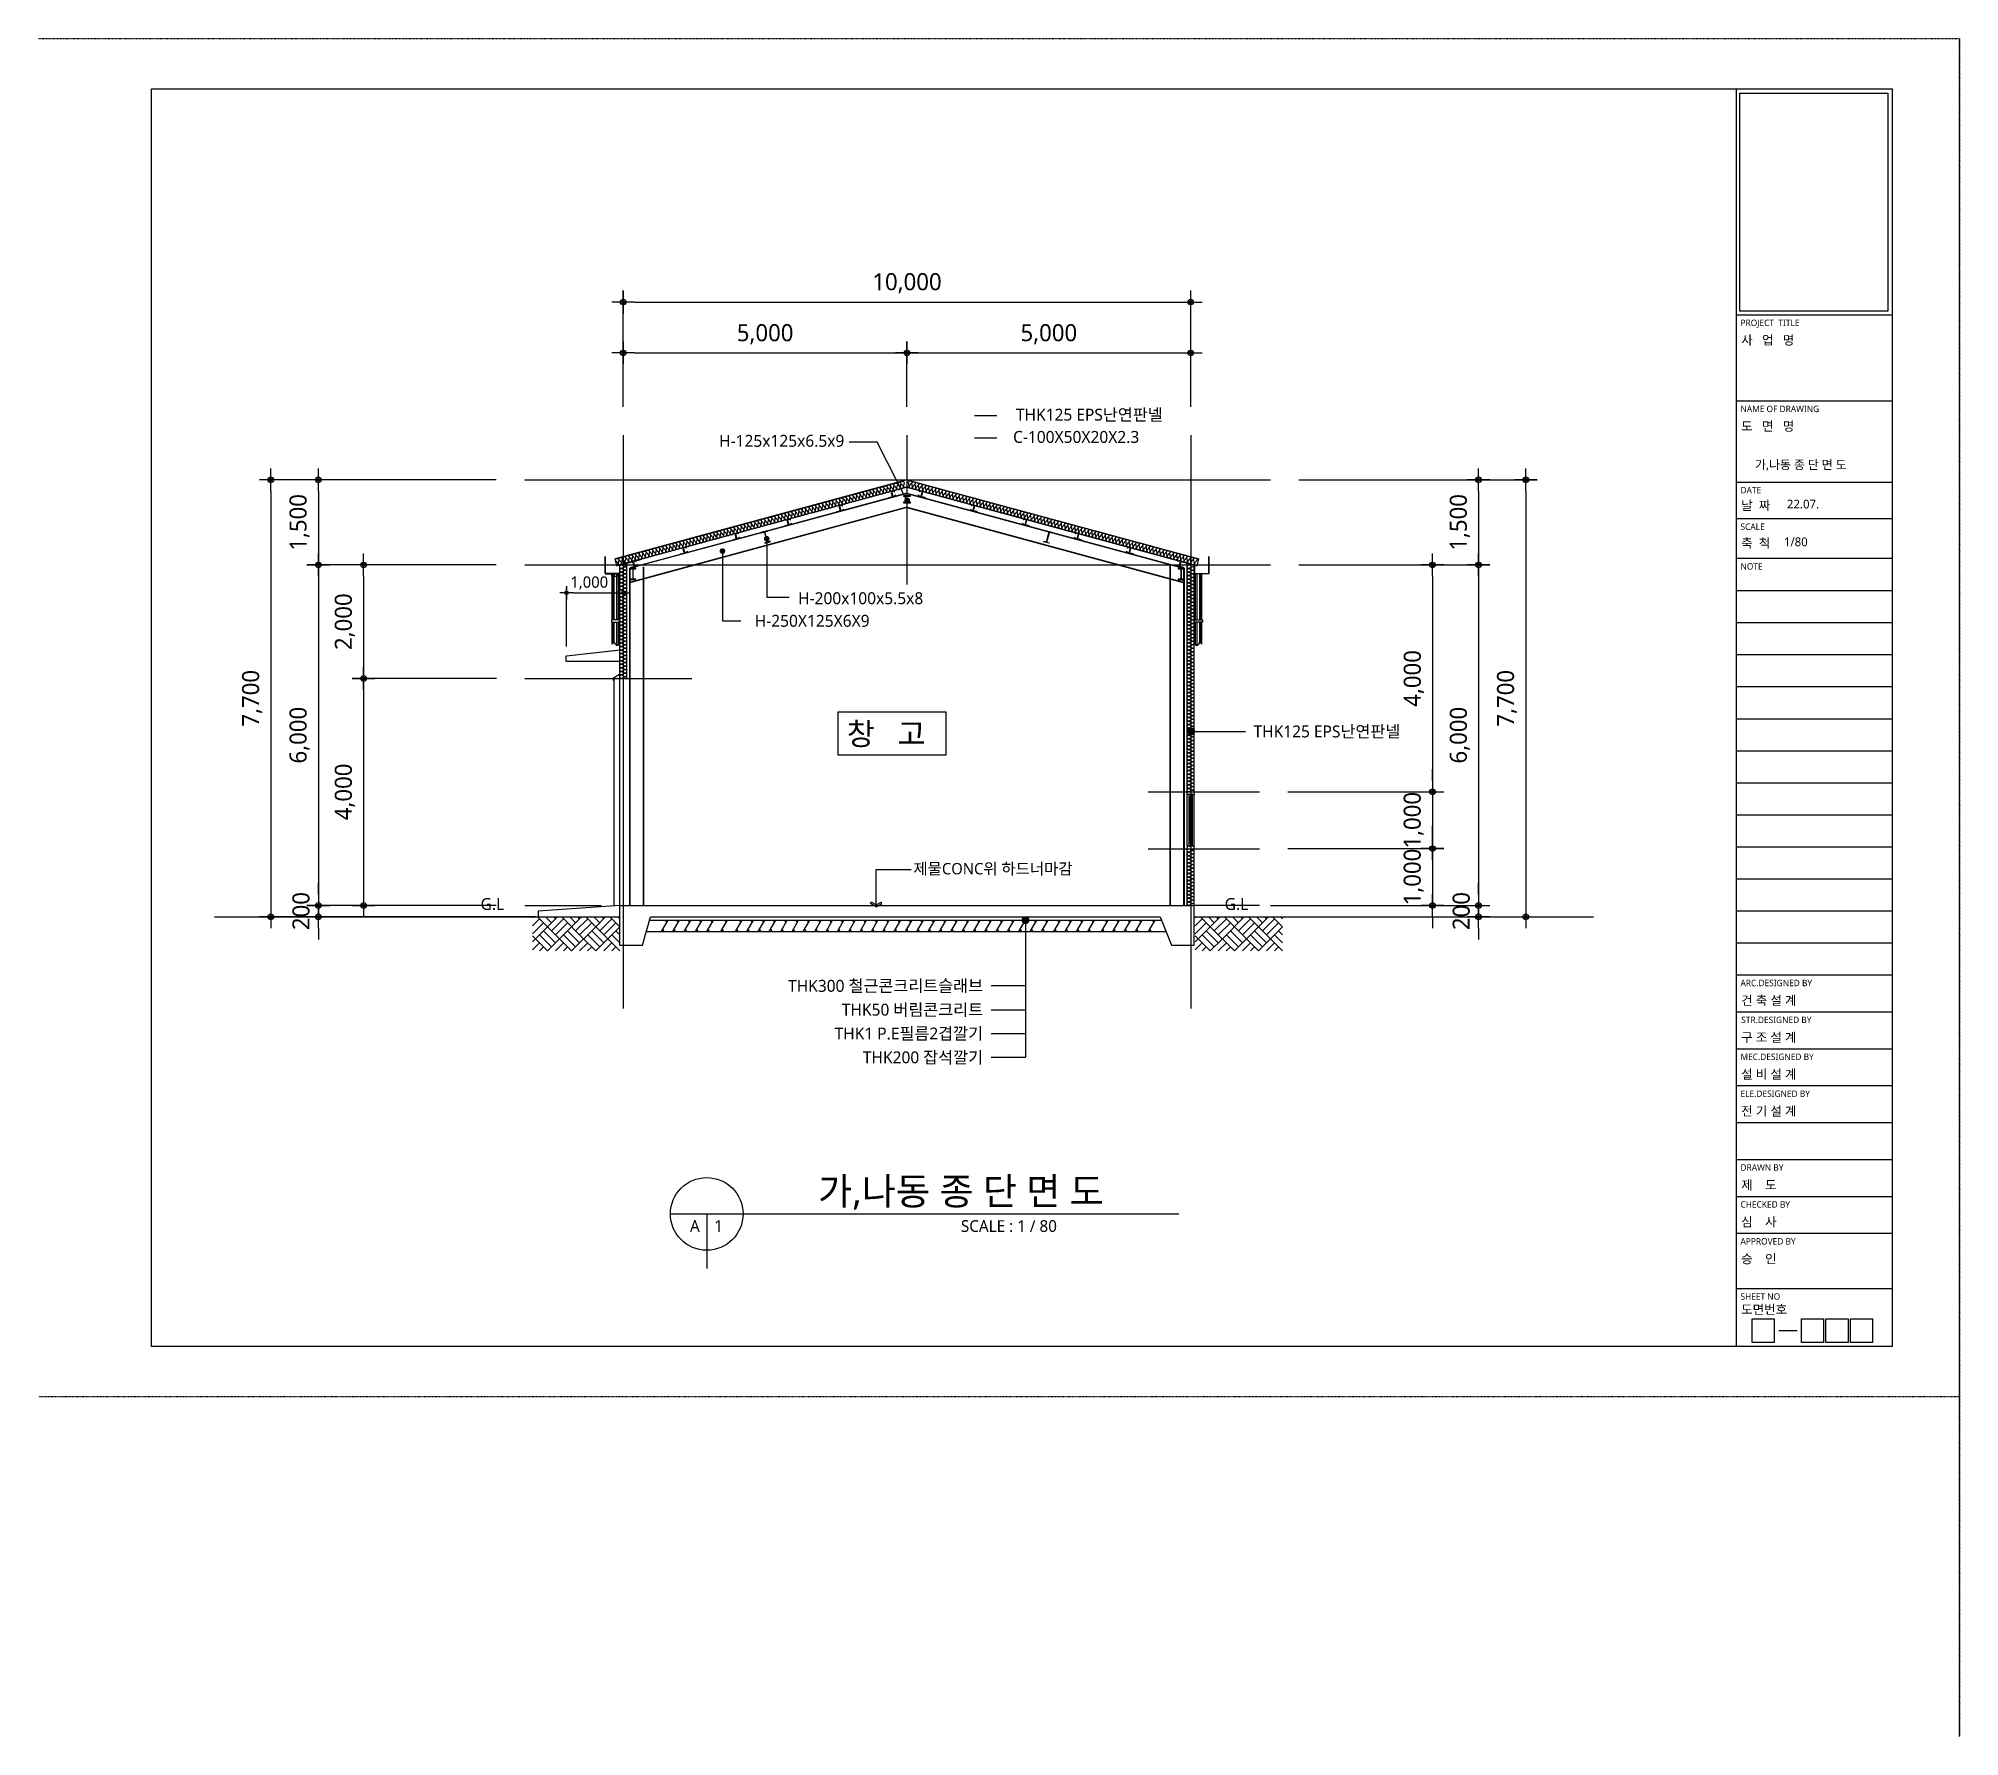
# Model space of a CAD drawing. Header units: millimetres. Extents: x 152133 to 471560, y 87068 to 132353.
# Drawn here: x 215617 to 249475, y 102032 to 131960 of the extents above; entities that cross this region are included whole.
import ezdxf
from ezdxf.enums import TextEntityAlignment as Align

# ---------------------------------------------------------------- set-up
doc = ezdxf.new("R2010")
doc.units = ezdxf.units.MM
doc.linetypes.add('CEN', pattern=[62, 60, -1, 0, -1])
doc.linetypes.add('DIVIDE2', pattern=[15.875, 6.35, -3.175, 0, -3.175, 0, -3.175])
for name, color, linetype in [('6FIN', 6, 'Continuous'), ('8', 8, 'Continuous'), ('AS-PATT', 8, 'Continuous'), ('AZ-DIML', 7, 'Continuous'), ('AZ-PATT', 8, 'Continuous'), ('BAL', 4, 'Continuous'), ('CEN', 1, 'CEN'), ('COL', 2, 'Continuous'), ('DIM', 7, 'Continuous'), ('FIN', 5, 'Continuous'), ('INSUL', 183, 'Continuous'), ('JON', 4, 'DIVIDE2'), ('RXANNOT', 6, 'Continuous'), ('RXLEADER', 7, 'Continuous'), ('RXSTEEL', 6, 'Continuous'), ('TEX', 3, 'Continuous'), ('TIT', 2, 'Continuous'), ('WID', 4, 'Continuous'), ('폼', 7, 'Continuous')]:
    doc.layers.add(name, color=color, linetype=linetype)
doc.styles.add('돋움체', font='')
doc.styles.add('맑은 고딕', font='malgun.ttf')
doc.styles.add('맑은고딕', font='malgun.ttf')
doc.styles.get('돋움체').set_extended_font_data('DotumChe')
doc.dimstyles.new('100', dxfattribs={"dimscale": 100, "dimtxt": 3, "dimasz": 2, "dimexe": 2, "dimexo": 5, "dimgap": 1.5, "dimtad": 1, "dimdec": 0, "dimzin": 1, "dimdsep": 46, "dimlunit": 6, "dimtxsty": '돋움체', "dimblk1": 'Z_DOT', "dimblk2": 'Z_DOT', "dimsah": 1, "dimcen": 2, "dimclrt": 3, "dimadec": 0, "dimazin": 0, "dimtfac": 1, "dimtdec": 0, "dimtix": 1, "dimtmove": 2, "dimatfit": 3, "dimldrblk": 'Z_DOT', "dimfxl": 1, "dimtolj": 1, "dimtzin": 1, "dimarcsym": 0})
doc.dimstyles.new('80', dxfattribs={"dimscale": 80, "dimtxt": 2.5, "dimasz": 1.5, "dimexe": 1.25, "dimexo": 2, "dimtad": 1, "dimdec": 0, "dimlunit": 6, "dimtxsty": '맑은 고딕', "dimblk": 'Z_DOT', "dimcen": 2.5, "dimclrt": 3, "dimadec": 0, "dimazin": 0, "dimtfac": 1, "dimtdec": 0, "dimtmove": 0, "dimatfit": 3, "dimfxl": 1, "dimarcsym": 0})

msp = doc.modelspace()

# ---------------------------------------------------------------- texts
at = {"color": 3, "style": '맑은고딕'}
msp.add_text('제물CONC위 하드너마감', height=200, dxfattribs=at).set_placement((231037.4, 117228))
at = {"layer": '8', "color": 3, "style": '맑은고딕'}
msp.add_text('창   고', height=393.12, dxfattribs=at).set_placement((229864.3, 119507.8))
at = {"layer": 'COL', "style": '맑은고딕'}
for p in [(223825.7, 116705.7), (236939.1, 116705.7)]:
    msp.add_text('G.L', height=210, dxfattribs=at).set_placement(p, align=Align.MIDDLE_RIGHT)
at = {"layer": 'RXANNOT', "color": 3, "style": '맑은고딕'}
for s, p in [('THK125 EPS난연판넬', (235430.6, 125329.5)), ('H-125x125x6.5x9', (229820, 124868.9)), ('C-100X50X20X2.3', (235017.6, 124937.4)), ('H-200x100x5.5x8', (231211.2, 122094.6)), ('H-250X125X6X9', (230264.8, 121696.5)), ('THK300 철근콘크리트슬래브', (232265.1, 115263.3)), ('THK50 버림콘크리트', (232265.1, 114843.3)), ('THK1 P.E필름2겹깔기', (232265.1, 114423.3)), ('THK200 잡석깔기', (232265.1, 114003.3))]:
    msp.add_text(s, height=210, dxfattribs=at).set_placement(p, align=Align.MIDDLE_RIGHT)
msp.add_text('THK125 EPS난연판넬', height=210, dxfattribs=at).set_placement((237031.8, 119746.9), align=Align.MIDDLE_LEFT)
at = {"layer": 'TEX', "style": '맑은고딕'}
for s, p in [('사   업   명', (245626.2, 126563.1)), ('도   면   명', (245626.2, 125045.2)), ('날  짜', (245626.2, 123649)), ('축  척', (245626.2, 122986.5)), ('건 축 설 계', (245626.2, 114926.1)), ('구 조 설 계', (245626.2, 114275.6)), ('설 비 설 계', (245626.2, 113625.1)), ('전 기 설 계', (245626.2, 112974.6)), ('제    도', (245626.2, 111673.5)), ('심    사', (245626.2, 111023)), ('승    인', (245626.2, 110372.5)), ('도면번호', (245626.2, 109479.6))]:
    msp.add_text(s, height=161.23, dxfattribs=at).set_placement(p)
at = {"layer": 'TIT', "style": '맑은고딕'}
msp.add_text('가,나동 종 단 면 도 ', height=154, dxfattribs=at).set_placement((246702.6, 124369.4), align=Align.CENTER)
for s, p in [('22.07.', (246432, 123754.1)), ('1/80', (246379.8, 123088))]:
    msp.add_text(s, height=154, dxfattribs=at).set_placement(p, align=Align.MIDDLE_LEFT)
at = {"layer": 'TIT', "color": 2, "style": '맑은고딕'}
msp.add_text('가,나동 종 단 면 도', height=480, dxfattribs=at).set_placement((231874.4, 111403.5), align=Align.CENTER)
for s, p in [('A', (227186.4, 111030.2)), ('1', (227602.4, 111030.2))]:
    msp.add_text(s, height=206.4, dxfattribs=at).set_placement(p, align=Align.MIDDLE_CENTER)
msp.add_text('SCALE : 1 / 80', height=206.4, dxfattribs=at).set_placement((231874.4, 111030.2), align=Align.MIDDLE_LEFT)
at = {"layer": '폼', "color": 8, "style": '맑은고딕'}
for s, p in [('PROJECT  TITLE', (245613.5, 126892.3)), ('NAME OF DRAWING', (245613.5, 125374.5)), ('DATE', (245613.5, 123943.7)), ('SCALE', (245613.5, 123298.8)), ('NOTE', (245613.5, 122598.9)), ('ARC.DESIGNED BY', (245613.5, 115257.4)), ('STR.DESIGNED BY', (245627, 114607.1)), ('MEC.DESIGNED BY', (245613.5, 113956.4)), ('ELE.DESIGNED BY', (245613.5, 113305.9)), ('DRAWN BY', (245613.5, 112004.9)), ('CHECKED BY', (245613.5, 111354.4)), ('APPROVED BY', (245613.5, 110703.9)), ('SHEET NO', (245613.5, 109730.9))]:
    msp.add_text(s, height=112.86, dxfattribs=at).set_placement(p)

# ---------------------------------------------------------------- blocks, each defined once
blk = doc.blocks.new('Z_DOT')
at = {"layer": 'DIM', "color": 0}
for p, q in [((-1, 0), (1, 0)), ((0, -1), (0, 1))]:
    blk.add_line(p, q, dxfattribs=at)
for radius in [0.25, 0.125]:
    blk.add_circle((0, 0), radius, dxfattribs=at)
blk = doc.blocks.new('*D52')
at = {"layer": 'AZ-DIML', "color": 0, "lineweight": -2, "transparency": 16777216}
for p, q in [((223686, 124181), (220350, 124181)), ((220550, 123981), (220550, 122881)), ((223686, 122681), (220350, 122681))]:
    blk.add_line(p, q, dxfattribs=at)
at = {"layer": 'Defpoints', "color": 0, "transparency": 16777216}
for p in [(224186, 124181), (220550, 122681), (224186, 122681)]:
    blk.add_point(p, dxfattribs=at)
at = {"layer": 'AZ-DIML', "color": 0, "linetype": 'ByBlock', "lineweight": -2, "transparency": 16777216, "xscale": 200, "yscale": 200, "zscale": 200}
for p, rotation in [((220550, 124181), 90), ((220550, 122681), 270)]:
    blk.add_blockref('Z_DOT', p, dxfattribs=dict(at, rotation=rotation))
at = {"layer": 'AZ-DIML', "color": 3, "transparency": 16777216, "insert": (220219, 123431), "char_height": 300, "attachment_point": 5, "rotation": 90, "style": '맑은고딕'}
blk.add_mtext('\\A1;1,500', dxfattribs=at)
blk = doc.blocks.new('*D53')
at = {"layer": 'AZ-DIML', "color": 0, "lineweight": -2, "transparency": 16777216}
for p, q in [((223686, 122681), (220350, 122681)), ((220550, 122481), (220550, 116881)), ((223686, 116681), (220350, 116681))]:
    blk.add_line(p, q, dxfattribs=at)
at = {"layer": 'Defpoints', "color": 0, "transparency": 16777216}
for p in [(224186, 122681), (220550, 116681), (224186, 116681)]:
    blk.add_point(p, dxfattribs=at)
at = {"layer": 'AZ-DIML', "color": 0, "linetype": 'ByBlock', "lineweight": -2, "transparency": 16777216, "xscale": 200, "yscale": 200, "zscale": 200}
for p, rotation in [((220550, 122681), 90), ((220550, 116681), 270)]:
    blk.add_blockref('Z_DOT', p, dxfattribs=dict(at, rotation=rotation))
at = {"layer": 'AZ-DIML', "color": 3, "transparency": 16777216, "insert": (220220, 119681), "char_height": 300, "attachment_point": 5, "rotation": 90, "style": '맑은고딕'}
blk.add_mtext('\\A1;6,000', dxfattribs=at)
blk = doc.blocks.new('*D54')
at = {"layer": 'AZ-DIML', "color": 0, "lineweight": -2, "transparency": 16777216}
for p, q in [((220550, 116881), (220550, 117081)), ((223686, 116681), (220350, 116681)), ((223807, 116481), (220350, 116481)), ((220550, 116681), (220550, 116481)), ((220550, 116281), (220550, 116081))]:
    blk.add_line(p, q, dxfattribs=at)
at = {"layer": 'Defpoints', "color": 0, "transparency": 16777216}
for p in [(220550, 116481), (224186, 116681), (224307, 116481)]:
    blk.add_point(p, dxfattribs=at)
at = {"layer": 'AZ-DIML', "color": 0, "linetype": 'ByBlock', "lineweight": -2, "transparency": 16777216, "xscale": 200, "yscale": 200, "zscale": 200}
for p, rotation in [((220550, 116681), 270), ((220550, 116481), 90)]:
    blk.add_blockref('Z_DOT', p, dxfattribs=dict(at, rotation=rotation))
at = {"layer": 'AZ-DIML', "color": 3, "transparency": 16777216, "insert": (220245, 116581), "char_height": 300, "attachment_point": 5, "rotation": 90, "style": '맑은고딕'}
blk.add_mtext('\\A1;200', dxfattribs=at)
blk = doc.blocks.new('*D55')
at = {"layer": 'AZ-DIML', "color": 0, "lineweight": -2, "transparency": 16777216}
for p, q in [((223686, 124181), (219513, 124181)), ((219713, 123981), (219713, 116681)), ((224384, 116481), (219513, 116481))]:
    blk.add_line(p, q, dxfattribs=at)
at = {"layer": 'Defpoints', "color": 0, "transparency": 16777216}
for p in [(224186, 124181), (219713, 116481), (224884, 116481)]:
    blk.add_point(p, dxfattribs=at)
at = {"layer": 'AZ-DIML', "color": 0, "linetype": 'ByBlock', "lineweight": -2, "transparency": 16777216, "xscale": 200, "yscale": 200, "zscale": 200}
for p, rotation in [((219713, 124181), 90), ((219713, 116481), 270)]:
    blk.add_blockref('Z_DOT', p, dxfattribs=dict(at, rotation=rotation))
at = {"layer": 'AZ-DIML', "color": 3, "transparency": 16777216, "insert": (219383, 120331), "char_height": 300, "attachment_point": 5, "rotation": 90, "style": '맑은고딕'}
blk.add_mtext('\\A1;7,700', dxfattribs=at)
blk = doc.blocks.new('*D56')
at = {"color": 0, "lineweight": -2, "transparency": 16777216}
for p, q in [((224924, 121241), (224924, 122290)), ((225924, 121241), (225924, 122290)), ((225044, 122190), (225804, 122190))]:
    blk.add_line(p, q, dxfattribs=at)
at = {"layer": 'Defpoints', "color": 0, "transparency": 16777216}
for p in [(225924, 122190), (224924, 121081), (225924, 121081)]:
    blk.add_point(p, dxfattribs=at)
at = {"color": 0, "linetype": 'ByBlock', "lineweight": -2, "transparency": 16777216, "xscale": 120, "yscale": 120, "zscale": 120, "rotation": 180}
blk.add_blockref('Z_DOT', (224924, 122190), dxfattribs=at)
at = {"color": 0, "linetype": 'ByBlock', "lineweight": -2, "transparency": 16777216, "xscale": 120, "yscale": 120, "zscale": 120}
blk.add_blockref('Z_DOT', (225924, 122190), dxfattribs=at)
at = {"color": 3, "transparency": 16777216, "insert": (225324, 122361), "char_height": 200, "attachment_point": 5, "style": '맑은 고딕'}
blk.add_mtext('1,000', dxfattribs=at)
blk = doc.blocks.new('*D57')
at = {"layer": 'AZ-DIML', "color": 0, "lineweight": -2, "transparency": 16777216}
for p, q in [((237829, 124181), (241198, 124181)), ((240998, 123981), (240998, 122881)), ((237829, 122681), (241198, 122681))]:
    blk.add_line(p, q, dxfattribs=at)
at = {"layer": 'Defpoints', "color": 0, "transparency": 16777216}
for p in [(237329, 124181), (237329, 122681), (240998, 122681)]:
    blk.add_point(p, dxfattribs=at)
at = {"layer": 'AZ-DIML', "color": 0, "linetype": 'ByBlock', "lineweight": -2, "transparency": 16777216, "xscale": 200, "yscale": 200, "zscale": 200}
for p, rotation in [((240998, 124181), 90), ((240998, 122681), 270)]:
    blk.add_blockref('Z_DOT', p, dxfattribs=dict(at, rotation=rotation))
at = {"layer": 'AZ-DIML', "color": 3, "transparency": 16777216, "insert": (240667, 123431), "char_height": 300, "attachment_point": 5, "rotation": 90, "style": '맑은고딕'}
blk.add_mtext('\\A1;1,500', dxfattribs=at)
blk = doc.blocks.new('*D58')
at = {"layer": 'AZ-DIML', "color": 0, "lineweight": -2, "transparency": 16777216}
for p, q in [((237829, 122681), (241198, 122681)), ((240998, 122481), (240998, 116881)), ((237635, 116681), (241198, 116681))]:
    blk.add_line(p, q, dxfattribs=at)
at = {"layer": 'Defpoints', "color": 0, "transparency": 16777216}
for p in [(237329, 122681), (237135, 116681), (240998, 116681)]:
    blk.add_point(p, dxfattribs=at)
at = {"layer": 'AZ-DIML', "color": 0, "linetype": 'ByBlock', "lineweight": -2, "transparency": 16777216, "xscale": 200, "yscale": 200, "zscale": 200}
for p, rotation in [((240998, 122681), 90), ((240998, 116681), 270)]:
    blk.add_blockref('Z_DOT', p, dxfattribs=dict(at, rotation=rotation))
at = {"layer": 'AZ-DIML', "color": 3, "transparency": 16777216, "insert": (240668, 119681), "char_height": 300, "attachment_point": 5, "rotation": 90, "style": '맑은고딕'}
blk.add_mtext('\\A1;6,000', dxfattribs=at)
blk = doc.blocks.new('*D59')
at = {"layer": 'AZ-DIML', "color": 0, "lineweight": -2, "transparency": 16777216}
for p, q in [((240998, 116881), (240998, 117081)), ((237635, 116681), (241198, 116681)), ((237635, 116481), (241198, 116481)), ((240998, 116681), (240998, 116481)), ((240998, 116281), (240998, 116081))]:
    blk.add_line(p, q, dxfattribs=at)
at = {"layer": 'Defpoints', "color": 0, "transparency": 16777216}
for p in [(237135, 116681), (237135, 116481), (240998, 116481)]:
    blk.add_point(p, dxfattribs=at)
at = {"layer": 'AZ-DIML', "color": 0, "linetype": 'ByBlock', "lineweight": -2, "transparency": 16777216, "xscale": 200, "yscale": 200, "zscale": 200}
for p, rotation in [((240998, 116681), 270), ((240998, 116481), 90)]:
    blk.add_blockref('Z_DOT', p, dxfattribs=dict(at, rotation=rotation))
at = {"layer": 'AZ-DIML', "color": 3, "transparency": 16777216, "insert": (240693, 116581), "char_height": 300, "attachment_point": 5, "rotation": 90, "style": '맑은고딕'}
blk.add_mtext('\\A1;200', dxfattribs=at)
blk = doc.blocks.new('*D60')
at = {"layer": 'AZ-DIML', "color": 0, "lineweight": -2, "transparency": 16777216}
for p, q in [((225924, 125468), (225924, 126617)), ((226124, 126417), (230724, 126417)), ((230924, 125468), (230924, 126617))]:
    blk.add_line(p, q, dxfattribs=at)
at = {"layer": 'Defpoints', "color": 0, "transparency": 16777216}
for p in [(230924, 126417), (225924, 124968), (230924, 124968)]:
    blk.add_point(p, dxfattribs=at)
at = {"layer": 'AZ-DIML', "color": 0, "linetype": 'ByBlock', "lineweight": -2, "transparency": 16777216, "xscale": 200, "yscale": 200, "zscale": 200, "rotation": 180}
blk.add_blockref('Z_DOT', (225924, 126417), dxfattribs=at)
at = {"layer": 'AZ-DIML', "color": 0, "linetype": 'ByBlock', "lineweight": -2, "transparency": 16777216, "xscale": 200, "yscale": 200, "zscale": 200}
blk.add_blockref('Z_DOT', (230924, 126417), dxfattribs=at)
at = {"layer": 'AZ-DIML', "color": 3, "transparency": 16777216, "insert": (228424, 126747), "char_height": 300, "attachment_point": 5, "style": '맑은고딕'}
blk.add_mtext('\\A1;5,000', dxfattribs=at)
blk = doc.blocks.new('*D61')
at = {"layer": 'AZ-DIML', "color": 0, "lineweight": -2, "transparency": 16777216}
for p, q in [((230924, 125468), (230924, 126617)), ((231124, 126417), (235724, 126417)), ((235924, 125468), (235924, 126617))]:
    blk.add_line(p, q, dxfattribs=at)
at = {"layer": 'Defpoints', "color": 0, "transparency": 16777216}
for p in [(235924, 126417), (230924, 124968), (235924, 124968)]:
    blk.add_point(p, dxfattribs=at)
at = {"layer": 'AZ-DIML', "color": 0, "linetype": 'ByBlock', "lineweight": -2, "transparency": 16777216, "xscale": 200, "yscale": 200, "zscale": 200, "rotation": 180}
blk.add_blockref('Z_DOT', (230924, 126417), dxfattribs=at)
at = {"layer": 'AZ-DIML', "color": 0, "linetype": 'ByBlock', "lineweight": -2, "transparency": 16777216, "xscale": 200, "yscale": 200, "zscale": 200}
blk.add_blockref('Z_DOT', (235924, 126417), dxfattribs=at)
at = {"layer": 'AZ-DIML', "color": 3, "transparency": 16777216, "insert": (233424, 126747), "char_height": 300, "attachment_point": 5, "style": '맑은고딕'}
blk.add_mtext('\\A1;5,000', dxfattribs=at)
blk = doc.blocks.new('*D62')
at = {"layer": 'AZ-DIML', "color": 0, "lineweight": -2, "transparency": 16777216}
for p, q in [((225924, 125468), (225924, 127515)), ((226124, 127315), (235724, 127315)), ((235924, 125468), (235924, 127515))]:
    blk.add_line(p, q, dxfattribs=at)
at = {"layer": 'Defpoints', "color": 0, "transparency": 16777216}
for p in [(235924, 127315), (225924, 124968), (235924, 124968)]:
    blk.add_point(p, dxfattribs=at)
at = {"layer": 'AZ-DIML', "color": 0, "linetype": 'ByBlock', "lineweight": -2, "transparency": 16777216, "xscale": 200, "yscale": 200, "zscale": 200, "rotation": 180}
blk.add_blockref('Z_DOT', (225924, 127315), dxfattribs=at)
at = {"layer": 'AZ-DIML', "color": 0, "linetype": 'ByBlock', "lineweight": -2, "transparency": 16777216, "xscale": 200, "yscale": 200, "zscale": 200}
blk.add_blockref('Z_DOT', (235924, 127315), dxfattribs=at)
at = {"layer": 'AZ-DIML', "color": 3, "transparency": 16777216, "insert": (230924, 127646), "char_height": 300, "attachment_point": 5, "style": '맑은고딕'}
blk.add_mtext('\\A1;10,000', dxfattribs=at)
blk = doc.blocks.new('*D63')
at = {"layer": 'AZ-DIML', "color": 0, "lineweight": -2, "transparency": 16777216}
for p, q in [((237829, 124181), (242030, 124181)), ((241830, 123981), (241830, 116681)), ((238557, 116481), (242030, 116481))]:
    blk.add_line(p, q, dxfattribs=at)
at = {"layer": 'Defpoints', "color": 0, "transparency": 16777216}
for p in [(237329, 124181), (238057, 116481), (241830, 116481)]:
    blk.add_point(p, dxfattribs=at)
at = {"layer": 'AZ-DIML', "color": 0, "linetype": 'ByBlock', "lineweight": -2, "transparency": 16777216, "xscale": 200, "yscale": 200, "zscale": 200}
for p, rotation in [((241830, 124181), 90), ((241830, 116481), 270)]:
    blk.add_blockref('Z_DOT', p, dxfattribs=dict(at, rotation=rotation))
at = {"layer": 'AZ-DIML', "color": 3, "transparency": 16777216, "insert": (241500, 120331), "char_height": 300, "attachment_point": 5, "rotation": 90, "style": '맑은고딕'}
blk.add_mtext('\\A1;7,700', dxfattribs=at)
blk = doc.blocks.new('*D64')
at = {"layer": 'AZ-DIML', "color": 0, "lineweight": -2, "transparency": 16777216}
for p, q in [((237829, 122681), (240386, 122681)), ((240186, 122481), (240186, 118881)), ((237635, 118681), (240386, 118681))]:
    blk.add_line(p, q, dxfattribs=at)
at = {"layer": 'Defpoints', "color": 0, "transparency": 16777216}
for p in [(237329, 122681), (237135, 118681), (240186, 118681)]:
    blk.add_point(p, dxfattribs=at)
at = {"layer": 'AZ-DIML', "color": 0, "linetype": 'ByBlock', "lineweight": -2, "transparency": 16777216, "xscale": 200, "yscale": 200, "zscale": 200}
for p, rotation in [((240186, 122681), 90), ((240186, 118681), 270)]:
    blk.add_blockref('Z_DOT', p, dxfattribs=dict(at, rotation=rotation))
at = {"layer": 'AZ-DIML', "color": 3, "transparency": 16777216, "insert": (239856, 120681), "char_height": 300, "attachment_point": 5, "rotation": 90, "style": '맑은고딕'}
blk.add_mtext('\\A1;4,000', dxfattribs=at)
blk = doc.blocks.new('*D65')
at = {"layer": 'AZ-DIML', "color": 0, "lineweight": -2, "transparency": 16777216}
for p, q in [((240186, 118881), (240186, 119081)), ((237635, 118681), (240386, 118681)), ((240186, 118681), (240186, 117681)), ((237635, 117681), (240386, 117681)), ((240186, 117481), (240186, 117281))]:
    blk.add_line(p, q, dxfattribs=at)
at = {"layer": 'Defpoints', "color": 0, "transparency": 16777216}
for p in [(237135, 118681), (237135, 117681), (240186, 117681)]:
    blk.add_point(p, dxfattribs=at)
at = {"layer": 'AZ-DIML', "color": 0, "linetype": 'ByBlock', "lineweight": -2, "transparency": 16777216, "xscale": 200, "yscale": 200, "zscale": 200}
for p, rotation in [((240186, 118681), 270), ((240186, 117681), 90)]:
    blk.add_blockref('Z_DOT', p, dxfattribs=dict(at, rotation=rotation))
at = {"layer": 'AZ-DIML', "color": 3, "transparency": 16777216, "insert": (239855, 118181), "char_height": 300, "attachment_point": 5, "rotation": 90, "style": '맑은고딕'}
blk.add_mtext('\\A1;1,000', dxfattribs=at)
blk = doc.blocks.new('*D66')
at = {"layer": 'AZ-DIML', "color": 0, "lineweight": -2, "transparency": 16777216}
for p, q in [((240186, 117881), (240186, 118081)), ((237635, 117681), (240386, 117681)), ((240186, 117681), (240186, 116681)), ((237330, 116681), (240386, 116681)), ((240186, 116481), (240186, 116281))]:
    blk.add_line(p, q, dxfattribs=at)
at = {"layer": 'Defpoints', "color": 0, "transparency": 16777216}
for p in [(237135, 117681), (236830, 116681), (240186, 116681)]:
    blk.add_point(p, dxfattribs=at)
at = {"layer": 'AZ-DIML', "color": 0, "linetype": 'ByBlock', "lineweight": -2, "transparency": 16777216, "xscale": 200, "yscale": 200, "zscale": 200}
for p, rotation in [((240186, 117681), 270), ((240186, 116681), 90)]:
    blk.add_blockref('Z_DOT', p, dxfattribs=dict(at, rotation=rotation))
at = {"layer": 'AZ-DIML', "color": 3, "transparency": 16777216, "insert": (239855, 117181), "char_height": 300, "attachment_point": 5, "rotation": 90, "style": '맑은고딕'}
blk.add_mtext('\\A1;1,000', dxfattribs=at)
blk = doc.blocks.new('*D67')
at = {"layer": 'AZ-DIML', "color": 0, "lineweight": -2, "transparency": 16777216}
for p, q in [((223686, 122681), (221148, 122681)), ((221348, 122481), (221348, 120881)), ((223687, 120681), (221148, 120681))]:
    blk.add_line(p, q, dxfattribs=at)
at = {"layer": 'Defpoints', "color": 0, "transparency": 16777216}
for p in [(224186, 122681), (221348, 120681), (224187, 120681)]:
    blk.add_point(p, dxfattribs=at)
at = {"layer": 'AZ-DIML', "color": 0, "linetype": 'ByBlock', "lineweight": -2, "transparency": 16777216, "xscale": 200, "yscale": 200, "zscale": 200}
for p, rotation in [((221348, 122681), 90), ((221348, 120681), 270)]:
    blk.add_blockref('Z_DOT', p, dxfattribs=dict(at, rotation=rotation))
at = {"layer": 'AZ-DIML', "color": 3, "transparency": 16777216, "insert": (221017, 121681), "char_height": 300, "attachment_point": 5, "rotation": 90, "style": '맑은고딕'}
blk.add_mtext('\\A1;2,000', dxfattribs=at)
blk = doc.blocks.new('*D68')
at = {"layer": 'AZ-DIML', "color": 0, "lineweight": -2, "transparency": 16777216}
for p, q in [((223687, 120681), (221148, 120681)), ((221348, 120481), (221348, 116881)), ((222989, 116681), (221148, 116681))]:
    blk.add_line(p, q, dxfattribs=at)
at = {"layer": 'Defpoints', "color": 0, "transparency": 16777216}
for p in [(224187, 120681), (221348, 116681), (223489, 116681)]:
    blk.add_point(p, dxfattribs=at)
at = {"layer": 'AZ-DIML', "color": 0, "linetype": 'ByBlock', "lineweight": -2, "transparency": 16777216, "xscale": 200, "yscale": 200, "zscale": 200}
for p, rotation in [((221348, 120681), 90), ((221348, 116681), 270)]:
    blk.add_blockref('Z_DOT', p, dxfattribs=dict(at, rotation=rotation))
at = {"layer": 'AZ-DIML', "color": 3, "transparency": 16777216, "insert": (221017, 118681), "char_height": 300, "attachment_point": 5, "rotation": 90, "style": '맑은고딕'}
blk.add_mtext('\\A1;4,000', dxfattribs=at)
blk = doc.blocks.new('ARROW1')
for p, q in [((0, 0), (0.29, 0.5)), ((0, 0), (0.29, -0.5)), ((0.16, 0), (0.41, 0.43)), ((0.16, 0), (0.41, -0.43)), ((0.29, 0.5), (0.41, 0.43)), ((0.29, -0.5), (0.41, -0.43))]:
    blk.add_line(p, q)
blk = doc.blocks.new('*B429', base_point=(230630, 123908))
at = {"layer": 'RXSTEEL', "color": 3}
blk.add_lwpolyline([(230656, 123954), (230676, 123881), (230603, 123862), (230603, 123864, -0.414214), (230605, 123869), (230660, 123883, 0.414214), (230666, 123894), (230651, 123948, -0.414214), (230654, 123953)], format="xyb", close=True, dxfattribs=at)
blk = doc.blocks.new('*D202')
at = {"color": 0, "lineweight": -2, "transparency": 16777216}
for p, q in [((224924, 121241), (224924, 122290)), ((225924, 121241), (225924, 122290)), ((225044, 122190), (225804, 122190))]:
    blk.add_line(p, q, dxfattribs=at)
at = {"layer": 'Defpoints', "color": 0, "transparency": 16777216}
for p in [(225924, 122190), (224924, 121081), (225924, 121081)]:
    blk.add_point(p, dxfattribs=at)
at = {"color": 0, "linetype": 'ByBlock', "lineweight": -2, "transparency": 16777216, "xscale": 120, "yscale": 120, "zscale": 120, "rotation": 180}
blk.add_blockref('Z_DOT', (224924, 122190), dxfattribs=at)
at = {"color": 0, "linetype": 'ByBlock', "lineweight": -2, "transparency": 16777216, "xscale": 120, "yscale": 120, "zscale": 120}
blk.add_blockref('Z_DOT', (225924, 122190), dxfattribs=at)
at = {"color": 3, "transparency": 16777216, "insert": (225324, 122361), "char_height": 200, "attachment_point": 5, "style": '맑은 고딕'}
blk.add_mtext('1,000', dxfattribs=at)
blk = doc.blocks.new('*B430', base_point=(229713, 123660))
at = {"layer": 'RXSTEEL', "color": 3}
blk.add_lwpolyline([(229739, 123706), (229758, 123633), (229686, 123614), (229686, 123616, -0.414214), (229688, 123621), (229743, 123635, 0.414214), (229749, 123646), (229734, 123700, -0.414214), (229737, 123705)], format="xyb", close=True, dxfattribs=at)
blk = doc.blocks.new('*B431', base_point=(228796, 123411))
at = {"layer": 'RXSTEEL', "color": 3}
blk.add_lwpolyline([(228822, 123457), (228842, 123385), (228769, 123365), (228769, 123367, -0.414214), (228771, 123372), (228826, 123387, 0.414214), (228832, 123397), (228817, 123452, -0.414214), (228820, 123457)], format="xyb", close=True, dxfattribs=at)
blk = doc.blocks.new('*B432', base_point=(227878, 123164))
at = {"layer": 'RXSTEEL', "color": 3}
blk.add_lwpolyline([(227905, 123210), (227924, 123137), (227852, 123118), (227852, 123120, -0.414214), (227854, 123124), (227909, 123139, 0.414214), (227915, 123150), (227900, 123204, -0.414214), (227903, 123209)], format="xyb", close=True, dxfattribs=at)
blk = doc.blocks.new('*B433', base_point=(226962, 122915))
at = {"layer": 'RXSTEEL', "color": 3}
blk.add_lwpolyline([(226988, 122961), (227008, 122889), (226935, 122869), (226935, 122871, -0.414214), (226937, 122876), (226992, 122891, 0.414214), (226998, 122901), (226983, 122956, -0.414214), (226986, 122960)], format="xyb", close=True, dxfattribs=at)
blk = doc.blocks.new('*B434', base_point=(226078, 122676))
at = {"layer": 'RXSTEEL', "color": 3}
blk.add_lwpolyline([(226104, 122722), (226124, 122650), (226051, 122630), (226051, 122632, -0.414214), (226054, 122637), (226108, 122652, 0.414214), (226114, 122663), (226099, 122717, -0.414214), (226102, 122722)], format="xyb", close=True, dxfattribs=at)
blk = doc.blocks.new('*B435', base_point=(231219, 123908))
at = {"layer": 'RXSTEEL', "color": 3}
blk.add_lwpolyline([(231192, 123954), (231173, 123881), (231245, 123862), (231246, 123864, 0.414214), (231243, 123869), (231188, 123883, -0.414214), (231182, 123894), (231197, 123948, 0.414214), (231194, 123953)], format="xyb", close=True, dxfattribs=at)
blk = doc.blocks.new('*B436', base_point=(232136, 123660))
at = {"layer": 'RXSTEEL', "color": 3}
blk.add_lwpolyline([(232109, 123706), (232090, 123633), (232162, 123614), (232163, 123616, 0.414214), (232160, 123621), (232105, 123635, -0.414214), (232099, 123646), (232114, 123700, 0.414214), (232111, 123705)], format="xyb", close=True, dxfattribs=at)
blk = doc.blocks.new('*B437', base_point=(233053, 123411))
at = {"layer": 'RXSTEEL', "color": 3}
blk.add_lwpolyline([(233026, 123457), (233007, 123385), (233079, 123365), (233080, 123367, 0.414214), (233077, 123372), (233022, 123387, -0.414214), (233016, 123397), (233031, 123452, 0.414214), (233028, 123457)], format="xyb", close=True, dxfattribs=at)
blk = doc.blocks.new('*B438', base_point=(233970, 123164))
at = {"layer": 'RXSTEEL', "color": 3}
blk.add_lwpolyline([(233943, 123210), (233924, 123137), (233996, 123118), (233997, 123120, 0.414214), (233994, 123124), (233939, 123139, -0.414214), (233933, 123150), (233948, 123204, 0.414214), (233945, 123209)], format="xyb", close=True, dxfattribs=at)
blk = doc.blocks.new('*B439', base_point=(234887, 122915))
at = {"layer": 'RXSTEEL', "color": 3}
blk.add_lwpolyline([(234860, 122961), (234841, 122889), (234913, 122869), (234914, 122871, 0.414214), (234911, 122876), (234856, 122891, -0.414214), (234850, 122901), (234865, 122956, 0.414214), (234862, 122960)], format="xyb", close=True, dxfattribs=at)
blk = doc.blocks.new('*B440', base_point=(235770, 122676))
at = {"layer": 'RXSTEEL', "color": 3}
blk.add_lwpolyline([(235744, 122722), (235724, 122650), (235797, 122630), (235797, 122632, 0.414214), (235795, 122637), (235740, 122652, -0.414214), (235734, 122663), (235749, 122717, 0.414214), (235746, 122722)], format="xyb", close=True, dxfattribs=at)

# ---------------------------------------------------------------- dimensions: what is measured, and where the dimension line sits
for picture in ['*D56', '*D202']:
    dim = msp.add_linear_dim(base=(225924.1, 122190.1), p1=(224924.1, 121080.5), p2=(225924.1, 121080.5), angle=0, dimstyle='80')
    dim.commit()
    dim.dimension.update_dxf_attribs({"geometry": picture, "text_midpoint": (225324.5, 122190.1), "dimtype": 160})
at = {"layer": 'AZ-DIML'}
for base, p1, p2, picture, middle in [((235924.1, 127314.7), (225924.1, 124967.8), (235924.1, 124967.8), '*D62', (230924.1, 127645.7)), ((230924.1, 126417.3), (225924.1, 124967.8), (230924.1, 124967.8), '*D60', (228424.1, 126747.4)), ((235924.1, 126417.3), (230924.1, 124967.8), (235924.1, 124967.8), '*D61', (233424.1, 126747.4))]:
    dim = msp.add_linear_dim(base=base, p1=p1, p2=p2, dimstyle='100', override={"dimtxsty": '맑은고딕', "dimldrblk": 'Z_DOT'}, dxfattribs=at)
    dim.commit()
    dim.dimension.update_dxf_attribs({"geometry": picture, "text_midpoint": middle})
for base, p1, p2, angle, picture, middle in [((219713.2, 116480.5), (224186.3, 124180.5), (224884.1, 116480.5), 90, '*D55', (219383, 120330.5)), ((220550.2, 122680.5), (224186.3, 124180.5), (224186.3, 122680.5), 90, '*D52', (220219.2, 123430.5)), ((240998.2, 122680.5), (237328.9, 124180.5), (237328.9, 122680.5), 270, '*D57', (240667.3, 123430.5)), ((241830.4, 116480.5), (237328.9, 124180.5), (238056.8, 116480.5), 270, '*D63', (241500.3, 120330.5)), ((220550.2, 116680.5), (224186.3, 122680.5), (224186.3, 116680.5), 90, '*D53', (220220, 119680.5)), ((221347.6, 120680.5), (224186.3, 122680.5), (224187, 120680.5), 90, '*D67', (221017.4, 121680.5)), ((240998.2, 116680.5), (237328.9, 122680.5), (237134.8, 116680.5), 270, '*D58', (240668.1, 119680.5)), ((240185.8, 118680.5), (237328.9, 122680.5), (237134.8, 118680.5), 270, '*D64', (239855.6, 120680.5)), ((221347.6, 116680.5), (224187, 120680.5), (223488.9, 116680.5), 90, '*D68', (221017.4, 118680.5)), ((240185.8, 117680.5), (237134.8, 118680.5), (237134.8, 117680.5), 270, '*D65', (239854.8, 118180.5)), ((240185.8, 116680.5), (237134.8, 117680.5), (236829.5, 116680.5), 270, '*D66', (239854.8, 117180.5)), ((220550.2, 116480.5), (224186.3, 116680.5), (224307, 116480.5), 90, '*D54', (220245.2, 116580.5)), ((240998.2, 116480.5), (237134.8, 116680.5), (237134.8, 116480.5), 270, '*D59', (240693.3, 116580.5))]:
    dim = msp.add_linear_dim(base=base, p1=p1, p2=p2, angle=angle, dimstyle='100', override={"dimtxsty": '맑은고딕', "dimldrblk": 'Z_DOT'}, dxfattribs=at)
    dim.commit()
    dim.dimension.update_dxf_attribs({"geometry": picture, "text_midpoint": middle})

# ---------------------------------------------------------------- hatches: boundary and pattern name
at = {"layer": 'AZ-PATT'}
h = msp.add_hatch(dxfattribs=at)
h.set_pattern_fill('TILE02', color=256, angle=45, style=0)
h.set_pattern_definition([(45, (225862.1, 115880.53), (-212.13, 212.13), [600, 0]), (45, (225579.25, 116163.37), (0, 424.264), [300, -300]), (45, (225508.54, 116234.08), (0, 424.264), [300, -300]), (135, (225862.1, 115880.53), (-212.13, -212.13), [600, 0]), (135, (225932.8, 115951.24), (-424.264, 3e-14), [300, -300]), (135, (226003.5, 116021.95), (-424.264, 3e-14), [300, -300])])
h.paths.add_polyline_path([(225862.1, 115880.5), (224325.2, 115880.5), (224325.2, 116480.5), (225862.1, 116480.5)])
h = msp.add_hatch(dxfattribs=at)
h.set_pattern_fill('TILE02', color=256, angle=45, style=0)
h.set_pattern_definition([(45, (237542.18, 115880.53), (-212.13, 212.13), [600, 0]), (45, (237259.34, 116163.37), (0, 424.264), [300, -300]), (45, (237188.63, 116234.08), (0, 424.264), [300, -300]), (135, (237542.18, 115880.53), (-212.13, -212.13), [600, 0]), (135, (237612.9, 115951.24), (-424.264, 3e-14), [300, -300]), (135, (237683.6, 116021.95), (-424.264, 3e-14), [300, -300])])
h.paths.add_polyline_path([(237542.2, 115880.5), (236005.3, 115880.5), (236005.3, 116480.5), (237542.2, 116480.5)])

# ---------------------------------------------------------------- linework, layer by layer
at = {"color": 0}
for p, q in [((230396.4, 124846.6), (229905.2, 124846.6)), ((230921.3, 123819.7), (230396.4, 124846.6))]:
    msp.add_line(p, q, dxfattribs=at)
for p, q in [((225754, 120688.8), (225859.7, 120756.3)), ((225754, 120646.4), (225754, 120688.8)), ((225757.2, 120680.5), (225859.7, 120680.5))]:
    msp.add_line(p, q)
at = {"layer": '6FIN', "color": 8}
for p, q in [((226330.7, 116220.5), (235491.1, 116220.5)), ((226387.8, 116420.5), (235411.1, 116420.5))]:
    msp.add_line(p, q, dxfattribs=at)
at = {"layer": '8', "color": 7}
msp.add_lwpolyline([(231609.6, 119330.4), (229713.7, 119330.4), (229713.7, 120094.4), (231609.6, 120094.4)], close=True, dxfattribs=at)
at = {"layer": 'AS-PATT'}
for p, q in [((226597.3, 116220.5), (226712.8, 116420.5)), ((226645.3, 116220.5), (226621.3, 116262.1)), ((226664.8, 116420.5), (226688.8, 116379)), ((226797.3, 116220.5), (226912.8, 116420.5)), ((226845.3, 116220.5), (226821.3, 116262.1)), ((226864.8, 116420.5), (226888.8, 116379)), ((226997.3, 116220.5), (227112.8, 116420.5)), ((227045.3, 116220.5), (227021.3, 116262.1)), ((227064.8, 116420.5), (227088.8, 116379)), ((227197.3, 116220.5), (227312.8, 116420.5)), ((227245.3, 116220.5), (227221.3, 116262.1)), ((227264.8, 116420.5), (227288.8, 116379)), ((227397.3, 116220.5), (227512.8, 116420.5)), ((227445.3, 116220.5), (227421.3, 116262.1)), ((227464.8, 116420.5), (227488.8, 116379)), ((227645.6, 116220.5), (227761.1, 116420.5)), ((227693.6, 116220.5), (227669.6, 116262.1)), ((227713.1, 116420.5), (227737.1, 116379)), ((227903.4, 116220.5), (228018.9, 116420.5)), ((227951.4, 116220.5), (227927.4, 116262.1)), ((227970.9, 116420.5), (227994.9, 116379)), ((228103.4, 116220.5), (228218.9, 116420.5)), ((228151.4, 116220.5), (228127.4, 116262.1)), ((228170.9, 116420.5), (228194.9, 116379)), ((228303.4, 116220.5), (228418.9, 116420.5)), ((228351.4, 116220.5), (228327.4, 116262.1)), ((228370.9, 116420.5), (228394.9, 116379)), ((228497.9, 116220.5), (228613.3, 116420.5)), ((228545.9, 116220.5), (228521.9, 116262.1)), ((228565.3, 116420.5), (228589.3, 116379)), ((228697.9, 116220.5), (228813.3, 116420.5)), ((228745.9, 116220.5), (228721.9, 116262.1)), ((228765.3, 116420.5), (228789.3, 116379)), ((228897.9, 116220.5), (229013.3, 116420.5)), ((228945.9, 116220.5), (228921.9, 116262.1)), ((228965.3, 116420.5), (228989.3, 116379)), ((229097.3, 116220.5), (229212.8, 116420.5)), ((229145.3, 116220.5), (229121.3, 116262.1)), ((229164.8, 116420.5), (229188.8, 116379)), ((229297.3, 116220.5), (229412.8, 116420.5)), ((229345.3, 116220.5), (229321.3, 116262.1)), ((229364.8, 116420.5), (229388.8, 116379)), ((229497.3, 116220.5), (229612.8, 116420.5)), ((229545.3, 116220.5), (229521.3, 116262.1)), ((229564.8, 116420.5), (229588.8, 116379)), ((229697.3, 116220.5), (229812.8, 116420.5)), ((229745.3, 116220.5), (229721.3, 116262.1)), ((229764.8, 116420.5), (229788.8, 116379)), ((229897.3, 116220.5), (230012.8, 116420.5)), ((229945.3, 116220.5), (229921.3, 116262.1)), ((229964.8, 116420.5), (229988.8, 116379)), ((230097.3, 116220.5), (230212.8, 116420.5)), ((230145.3, 116220.5), (230121.3, 116262.1)), ((230164.8, 116420.5), (230188.8, 116379)), ((230297.3, 116220.5), (230412.8, 116420.5)), ((230345.3, 116220.5), (230321.3, 116262.1)), ((230364.8, 116420.5), (230388.8, 116379)), ((230497.3, 116220.5), (230612.8, 116420.5)), ((230545.3, 116220.5), (230521.3, 116262.1)), ((230564.8, 116420.5), (230588.8, 116379)), ((230697.3, 116220.5), (230812.8, 116420.5)), ((230745.3, 116220.5), (230721.3, 116262.1)), ((230764.8, 116420.5), (230788.8, 116379)), ((230897.3, 116220.5), (231012.8, 116420.5)), ((230945.3, 116220.5), (230921.3, 116262.1)), ((230964.8, 116420.5), (230988.8, 116379)), ((231097.3, 116220.5), (231212.8, 116420.5)), ((231145.3, 116220.5), (231121.3, 116262.1)), ((231164.8, 116420.5), (231188.8, 116379)), ((231297.3, 116220.5), (231412.8, 116420.5)), ((231345.3, 116220.5), (231321.3, 116262.1)), ((231364.8, 116420.5), (231388.8, 116379)), ((231497.3, 116220.5), (231612.8, 116420.5)), ((231545.3, 116220.5), (231521.3, 116262.1)), ((231564.8, 116420.5), (231588.8, 116379)), ((231697.3, 116220.5), (231812.8, 116420.5)), ((231745.3, 116220.5), (231721.3, 116262.1)), ((231764.8, 116420.5), (231788.8, 116379)), ((231897.3, 116220.5), (232012.8, 116420.5)), ((231945.3, 116220.5), (231921.3, 116262.1)), ((231964.8, 116420.5), (231988.8, 116379)), ((232097.3, 116220.5), (232212.8, 116420.5)), ((232145.3, 116220.5), (232121.3, 116262.1)), ((232164.8, 116420.5), (232188.8, 116379)), ((232297.3, 116220.5), (232412.8, 116420.5)), ((232345.3, 116220.5), (232321.3, 116262.1)), ((232364.8, 116420.5), (232388.8, 116379)), ((232497.3, 116220.5), (232612.8, 116420.5)), ((232545.3, 116220.5), (232521.3, 116262.1)), ((232564.8, 116420.5), (232588.8, 116379)), ((232697.3, 116220.5), (232812.8, 116420.5)), ((232745.3, 116220.5), (232721.3, 116262.1)), ((232764.8, 116420.5), (232788.8, 116379)), ((232897.3, 116220.5), (233012.8, 116420.5)), ((232945.3, 116220.5), (232921.3, 116262.1)), ((232964.8, 116420.5), (232988.8, 116379)), ((233097.3, 116220.5), (233212.8, 116420.5)), ((233145.3, 116220.5), (233121.3, 116262.1)), ((233164.8, 116420.5), (233188.8, 116379)), ((233297.3, 116220.5), (233412.8, 116420.5)), ((233345.3, 116220.5), (233321.3, 116262.1)), ((233364.8, 116420.5), (233388.8, 116379)), ((233512, 116220.5), (233627.4, 116420.5)), ((233560, 116220.5), (233536, 116262.1)), ((233579.4, 116420.5), (233603.4, 116379)), ((233712, 116220.5), (233827.4, 116420.5)), ((233760, 116220.5), (233736, 116262.1)), ((233779.4, 116420.5), (233803.4, 116379)), ((233912, 116220.5), (234027.4, 116420.5)), ((233960, 116220.5), (233936, 116262.1)), ((233979.4, 116420.5), (234003.4, 116379)), ((234112, 116220.5), (234227.4, 116420.5)), ((234160, 116220.5), (234136, 116262.1)), ((234179.4, 116420.5), (234203.4, 116379)), ((234352.2, 116220.5), (234467.7, 116420.5)), ((234400.2, 116220.5), (234376.2, 116262.1)), ((234419.7, 116420.5), (234443.7, 116379)), ((234552.2, 116220.5), (234667.7, 116420.5)), ((234600.2, 116220.5), (234576.2, 116262.1)), ((234619.7, 116420.5), (234643.7, 116379)), ((234752.2, 116220.5), (234867.7, 116420.5)), ((234800.2, 116220.5), (234776.2, 116262.1)), ((234819.7, 116420.5), (234843.7, 116379)), ((234952.2, 116220.5), (235067.7, 116420.5)), ((235000.2, 116220.5), (234976.2, 116262.1)), ((235019.7, 116420.5), (235043.7, 116379)), ((235182.2, 116220.5), (235297.7, 116420.5)), ((235230.2, 116220.5), (235206.2, 116262.1)), ((235249.7, 116420.5), (235273.7, 116379))]:
    msp.add_line(p, q, dxfattribs=at)
at = {"layer": 'BAL'}
for p, q in [((225757.2, 120680.5), (225757.2, 116680.5)), ((225859.7, 120680.5), (225859.7, 116680.5))]:
    msp.add_line(p, q, dxfattribs=at)
at = {"layer": 'CEN', "color": 1, "linetype": 'CEN'}
for p, q in [((225924.1, 124967.8), (225924.1, 114865.7)), ((230924.1, 124967.8), (230924.1, 122337.7)), ((230924.1, 124967.8), (230924.1, 122337.7)), ((235924.1, 124967.8), (235924.1, 114865.7))]:
    msp.add_line(p, q, dxfattribs=at)
at = {"layer": 'COL', "color": 1}
for p, q in [((224186.3, 124180.5), (237328.9, 124180.5)), ((224186.3, 122680.5), (237328.9, 122680.5)), ((224186.3, 120680.5), (227134.1, 120680.5)), ((235175.9, 118680.5), (237134.8, 118680.5)), ((235175.9, 117680.5), (237134.8, 117680.5)), ((224186.3, 116680.5), (225533.1, 116680.5)), ((237134.8, 116680.5), (235987.1, 116680.5))]:
    msp.add_line(p, q, dxfattribs=at)
at = {"layer": 'COL'}
for p, q in [((230924.1, 124180.5), (225782.4, 122789.6)), ((230924.1, 124051.9), (225812.1, 122668.3)), ((230924.1, 124180.5), (236065.8, 122789.6)), ((230924.1, 124051.9), (236036.1, 122668.3)), ((225812.1, 122668.3), (225782.4, 122789.6)), ((225862.1, 120680.5), (225862.1, 122681.8)), ((225987.1, 120680.5), (225987.1, 122715.7)), ((235862.1, 118680.5), (235862.1, 122715.4)), ((235987.1, 118680.5), (235987.1, 122681.6)), ((236036.1, 122668.3), (236065.8, 122789.6)), ((225859.7, 120680.5), (225987.1, 120680.5)), ((235862.1, 116680.5), (235862.1, 117680.5)), ((235987.1, 115980.5), (235987.1, 117680.5)), ((218718.4, 116480.5), (225862.1, 116480.5)), ((225862.1, 116680.5), (224424.1, 116578.5)), ((224424.1, 116578.5), (224424.1, 116480.5)), ((225862.1, 116680.5), (235987.1, 116680.5)), ((225862.1, 115980.5), (225862.1, 116680.5)), ((226262.1, 115980.5), (226404.9, 116480.5)), ((226404.9, 116480.5), (235387.1, 116480.5)), ((235387.1, 116480.5), (235587.1, 115980.5)), ((235987.1, 116480.5), (243025.4, 116480.5)), ((225862.1, 115980.5), (226262.1, 115980.5)), ((235587.1, 115980.5), (235987.1, 115980.5))]:
    msp.add_line(p, q, dxfattribs=at)
at = {"layer": 'COL', "color": 3}
for p, q in [((230924.1, 123949), (226037.1, 122626.6)), ((230925.5, 123943.1), (226043.1, 122622)), ((230922.7, 123943.1), (235812.1, 122620.1)), ((230924.1, 123949), (235812.1, 122626.4)), ((230922.7, 123697.4), (226035.7, 122368.8)), ((230924.1, 123691.6), (226037.1, 122363)), ((230924.1, 123691.6), (235811.1, 122363)), ((230925.5, 123697.4), (235812.5, 122368.8)), ((226037.1, 116680.5), (226037.1, 122626.6)), ((226043.1, 116680.5), (226043.1, 122622)), ((226281.1, 116680.5), (226281.1, 122647.7)), ((226287.1, 116680.5), (226287.1, 122648.7)), ((235562.1, 116680.5), (235562.1, 122694)), ((235568.1, 116680.5), (235568.1, 122692.4)), ((235806.1, 116680.5), (235806.1, 122628)), ((235812.1, 116680.5), (235812.1, 122626.4))]:
    msp.add_line(p, q, dxfattribs=at)
at = {"layer": 'COL', "color": 0}
for p, q in [((235861.6, 118680.5), (235986.6, 118680.5)), ((235861.6, 117680.5), (235986.6, 117680.5))]:
    msp.add_line(p, q, dxfattribs=at)
at = {"layer": 'COL', "color": 3}
for points in [[(230986.6, 123775.8), (230986.6, 123784.8), (230927.3, 123784.8), (230927.3, 123891.8), (230986.6, 123891.8), (230986.6, 123900.8), (230861.6, 123900.8), (230861.6, 123891.8), (230920.8, 123891.8), (230920.8, 123784.8), (230861.6, 123784.8), (230861.6, 123775.8), (230986.6, 123775.8)], [(228515.4, 123090), (228513.3, 123097.8), (228467.7, 123085.4), (228419.6, 123263), (228465.3, 123275.4), (228463.2, 123283.1), (228366.6, 123257), (228368.7, 123249.2), (228414.3, 123261.6), (228462.4, 123084), (228416.8, 123071.6), (228418.9, 123063.9), (228515.4, 123090)], [(233332.8, 123090), (233334.9, 123097.8), (233380.5, 123085.4), (233428.5, 123263), (233382.9, 123275.4), (233385, 123283.1), (233481.5, 123257), (233479.5, 123249.2), (233433.9, 123261.6), (233385.8, 123084), (233431.4, 123071.6), (233429.3, 123063.9), (233332.8, 123090)], [(226143.1, 122422), (226143.1, 122430), (226095.8, 122430), (226095.8, 122614), (226143.1, 122614), (226143.1, 122622), (226043.1, 122622), (226043.1, 122614), (226090.3, 122614), (226090.3, 122430), (226043.1, 122430), (226043.1, 122422), (226143.1, 122422)], [(235806.1, 122421.6), (235806.1, 122429.6), (235758.8, 122429.6), (235758.8, 122613.6), (235806.1, 122613.6), (235806.1, 122621.6), (235706.1, 122621.6), (235706.1, 122613.6), (235753.3, 122613.6), (235753.3, 122429.6), (235706.1, 122429.6), (235706.1, 122421.6), (235806.1, 122421.6)]]:
    msp.add_lwpolyline(points, close=True, dxfattribs=at)
at = {"layer": 'DIM'}
msp.add_lwpolyline([(232114.1, 123691.4, 0, 50, 0), (232114.1, 123841.4, 0, 0, 0), (232114.1, 125312.6, 0, 0, 0)], format="xyseb", dxfattribs=at)
for points in [[(232114.1, 125312.6), (232507.6, 125312.6)], [(232114.1, 124921.7), (232507.6, 124921.7)], [(227671.5, 122925.7), (227671.5, 121695.6)], [(228451.7, 123143.2), (228451.7, 122113.8)], [(228451.7, 122113.8), (228849.5, 122113.8)], [(227671.5, 121695.6), (227996.3, 121695.6)], [(230383.2, 116657.2), (230383.2, 117312.9)], [(230383.2, 117312.9), (230996.6, 117312.9)]]:
    msp.add_lwpolyline(points, dxfattribs=at)
at = {"layer": 'DIM', "const_width": 50}
for points in [[(230901.8, 123819.7, 1), (230951.8, 123819.7, 1)], [(227646.5, 122925.7, 1), (227696.5, 122925.7, 1)], [(228426.7, 123143.2, 1), (228476.7, 123143.2, 1)]]:
    msp.add_lwpolyline(points, format="xyb", close=True, dxfattribs=at)
at = {"layer": 'FIN', "color": 6}
for p, q in [((225717.1, 122523.5), (225717.1, 122483.5)), ((225727.1, 121711.9), (225727.1, 122529.3)), ((225727.1, 121711.9), (225727.1, 122529.3)), ((225727.1, 122529.3), (225727.1, 122483.5)), ((225737.1, 121711.9), (225737.1, 122529.3)), ((225737.1, 121711.9), (225737.1, 122529.3)), ((225737.1, 122529.3), (225737.1, 122483.5)), ((225762.1, 121711.9), (225762.1, 122529.3)), ((225762.1, 121711.9), (225762.1, 122529.3)), ((225762.1, 122529.3), (225762.1, 122483.5)), ((225812.1, 121711.9), (225812.1, 122529.3)), ((225812.1, 121711.9), (225812.1, 122529.3)), ((225812.1, 122529.3), (225812.1, 122483.5)), ((225837.1, 121711.9), (225837.1, 122529.3)), ((225837.1, 121711.9), (225837.1, 122529.3)), ((225837.1, 122529.3), (225837.1, 122483.5)), ((225847.1, 121711.9), (225847.1, 122529.3)), ((225847.1, 121711.9), (225847.1, 122529.3)), ((225847.1, 122529.3), (225847.1, 122483.5)), ((236001.1, 121711.9), (236001.1, 122529.3)), ((236011.1, 121711.9), (236011.1, 122529.3)), ((236036.1, 121711.9), (236036.1, 122529.3)), ((236086.1, 121711.9), (236086.1, 122529.3)), ((236111.1, 121711.9), (236111.1, 122529.3)), ((236121.1, 121711.9), (236121.1, 122529.3)), ((225717.1, 121711.9), (225717.1, 121671.9)), ((225717.1, 121711.9), (225717.1, 121671.9)), ((225727.1, 121287.5), (225727.1, 121671.9)), ((225727.1, 121287.5), (225727.1, 121671.9)), ((225737.1, 121304.4), (225737.1, 121671.9)), ((225737.1, 121304.4), (225737.1, 121671.9)), ((225762.1, 121311.5), (225762.1, 121671.9)), ((225762.1, 121311.5), (225762.1, 121671.9)), ((225812.1, 121263.5), (225812.1, 121671.9)), ((225812.1, 121263.5), (225812.1, 121671.9)), ((225837.1, 121270.5), (225837.1, 121671.9)), ((225837.1, 121270.5), (225837.1, 121671.9)), ((225847.1, 121287.5), (225847.1, 121671.9)), ((225847.1, 121287.5), (225847.1, 121671.9)), ((236001.1, 121287.5), (236001.1, 121671.9)), ((236011.1, 121270.5), (236011.1, 121671.9)), ((236036.1, 121263.5), (236036.1, 121671.9)), ((236086.1, 121311.5), (236086.1, 121671.9)), ((236111.1, 121304.4), (236111.1, 121671.9)), ((236121.1, 121287.5), (236121.1, 121671.9)), ((236131.1, 121711.9), (236131.1, 121671.9))]:
    msp.add_line(p, q, dxfattribs=at)
for points in [[(226249.8, 122781.6), (226248.6, 122786.4), (225857.1, 122680.5), (225857.1, 122529.3), (225607.1, 122529.3), (225607.1, 122827), (225602.1, 122827), (225602.1, 122524.3), (225862.1, 122524.3), (225862.1, 122676.5), (226249.8, 122781.6)], [(235598.4, 122781.6), (235599.6, 122786.4), (235991.1, 122679.3), (235991.1, 122529.3), (236241.1, 122529.3), (236241.1, 122827), (236246.1, 122827), (236246.1, 122524.3), (235986.1, 122524.3), (235986.1, 122675.2), (235598.4, 122781.6)], [(225717.1, 122483.5), (225857.1, 122483.5), (225857.1, 122523.5), (225717.1, 122523.5)], [(225717.1, 121671.9), (225857.1, 121671.9), (225857.1, 121711.9), (225717.1, 121711.9)], [(225717.1, 121671.9), (225857.1, 121671.9), (225857.1, 121711.9), (225717.1, 121711.9)], [(236131.1, 121671.9), (235991.1, 121671.9), (235991.1, 121711.9), (236131.1, 121711.9)]]:
    msp.add_lwpolyline(points, dxfattribs=at)
for centre, start, end in [((225757.1, 121281.2), 11.78141, 168.21859), ((225757.1, 121281.2), 11.78141, 168.21859), ((225817.1, 121293.7), 191.78141, 348.21859), ((225817.1, 121293.7), 191.78141, 348.21859), ((236031.1, 121293.7), 191.78141, 348.21859), ((236091.1, 121281.2), 11.78141, 168.21859)]:
    msp.add_arc(centre, 30.6, start, end, dxfattribs=at)
at = {"layer": 'INSUL'}
for points in [[(225812.1, 122668.3, 0.4142136), (225833.9, 122706.3), (225787.8, 122758.1, -0.4142136), (225809.6, 122796.1, -0.4142136), (225847.6, 122774.3), (225833.9, 122706.3, 0.4142136), (225871.9, 122684.5, 0.4142136), (225893.8, 122722.5), (225847.6, 122774.3, -0.4142136), (225869.5, 122812.3, -0.4142136), (225907.5, 122790.5), (225893.8, 122722.5, 0.4142136), (225931.8, 122700.7, 0.4142136), (225953.6, 122738.7), (225907.5, 122790.5, -0.4142136), (225929.3, 122828.5, -0.4142136), (225967.3, 122806.7), (225953.6, 122738.7, 0.4142136), (225991.6, 122716.9, 0.4142136), (226013.5, 122754.9), (225967.3, 122806.7, -0.4142136), (225989.2, 122844.7, -0.4142136), (226027.2, 122822.9), (226013.5, 122754.9, 0.4142136), (226051.5, 122733.1, 0.4142136), (226073.3, 122771.1), (226027.2, 122822.9, -0.4142136), (226049, 122860.9, -0.4142136), (226087, 122839.1), (226073.3, 122771.1, 0.4142136), (226111.3, 122749.3, 0.4142136), (226133.1, 122787.3), (226087, 122839.1, -0.4142136), (226108.9, 122877.1, -0.4142136), (226146.9, 122855.3), (226133.1, 122787.3, 0.4142136), (226171.2, 122765.5, 0.4142136), (226193, 122803.5), (226146.9, 122855.3, -0.4142136), (226168.7, 122893.3, -0.4142136), (226206.7, 122871.5), (226193, 122803.5, 0.4142136), (226231, 122781.7, 0.4142136), (226252.8, 122819.7), (226206.7, 122871.5, -0.4142136), (226228.5, 122909.5, -0.4142136), (226266.6, 122887.6), (226252.8, 122819.7, 0.4142136), (226290.9, 122797.9, 0.4142136), (226312.7, 122835.9), (226266.6, 122887.6, -0.4142136), (226288.4, 122925.7, -0.4142136), (226326.4, 122903.8), (226312.7, 122835.9, 0.4142136), (226350.7, 122814.1, 0.4142136), (226372.5, 122852.1), (226326.4, 122903.8, -0.4142136), (226348.2, 122941.9, -0.4142136), (226386.3, 122920), (226372.5, 122852.1, 0.4142136), (226410.6, 122830.3, 0.4142136), (226432.4, 122868.3), (226386.3, 122920, -0.4142136), (226408.1, 122958.1, -0.4142136), (226446.1, 122936.2), (226432.4, 122868.3, 0.4142136), (226470.4, 122846.5, 0.4142136), (226492.2, 122884.5), (226446.1, 122936.2, -0.4142136), (226467.9, 122974.3, -0.4142136), (226506, 122952.4), (226492.2, 122884.5, 0.4142136), (226530.3, 122862.7, 0.4142136), (226552.1, 122900.7), (226506, 122952.4, -0.4142136), (226527.8, 122990.5, -0.4142136), (226565.8, 122968.6), (226552.1, 122900.7, 0.4142136), (226590.1, 122878.9, 0.4142136), (226611.9, 122916.9), (226565.8, 122968.6, -0.4142136), (226587.6, 123006.7, -0.4142136), (226625.6, 122984.8), (226611.9, 122916.9, 0.4142136), (226649.9, 122895.1, 0.4142136), (226671.8, 122933.1), (226625.6, 122984.8, -0.4142136), (226647.5, 123022.9, -0.4142136), (226685.5, 123001), (226671.8, 122933.1, 0.4142136), (226709.8, 122911.3, 0.4142136), (226731.6, 122949.3), (226685.5, 123001, -0.4142136), (226707.3, 123039.1, -0.4142136), (226745.3, 123017.2), (226731.6, 122949.3, 0.4142136), (226769.6, 122927.5, 0.4142136), (226791.5, 122965.5), (226745.3, 123017.2, -0.4142136), (226767.2, 123055.3, -0.4142136), (226805.2, 123033.4), (226791.5, 122965.5, 0.4142136), (226829.5, 122943.7, 0.4142136), (226851.3, 122981.7), (226805.2, 123033.4, -0.4142136), (226827, 123071.5, -0.4142136), (226865, 123049.6), (226851.3, 122981.7, 0.4142136), (226889.3, 122959.9, 0.4142136), (226911.2, 122997.9), (226865, 123049.6, -0.4142136), (226886.9, 123087.7, -0.4142136), (226924.9, 123065.8), (226911.2, 122997.9, 0.4142136), (226949.2, 122976.1, 0.4142136), (226971, 123014.1), (226924.9, 123065.8, -0.4142136), (226946.7, 123103.9, -0.4142136), (226984.7, 123082), (226971, 123014.1, 0.4142136), (227009, 122992.3, 0.4142136), (227030.8, 123030.3), (226984.7, 123082, -0.4142136), (227006.6, 123120, -0.4142136), (227044.6, 123098.2), (227030.8, 123030.3, 0.4142136), (227068.9, 123008.5, 0.4142136), (227090.7, 123046.5), (227044.6, 123098.2, -0.4142136), (227066.4, 123136.2, -0.4142136), (227104.4, 123114.4), (227090.7, 123046.5, 0.4142136), (227128.7, 123024.7, 0.4142136), (227150.5, 123062.7), (227104.4, 123114.4, -0.4142136), (227126.2, 123152.4, -0.4142136), (227164.3, 123130.6), (227150.5, 123062.7, 0.4142136), (227188.6, 123040.9, 0.4142136), (227210.4, 123078.9), (227164.3, 123130.6, -0.4142136), (227186.1, 123168.6, -0.4142136), (227224.1, 123146.8), (227210.4, 123078.9, 0.4142136), (227248.4, 123057, 0.4142136), (227270.2, 123095.1), (227224.1, 123146.8, -0.4142136), (227245.9, 123184.8, -0.4142136), (227284, 123163), (227270.2, 123095.1, 0.4142136), (227308.3, 123073.2, 0.4142136), (227330.1, 123111.3), (227284, 123163, -0.4142136), (227305.8, 123201, -0.4142136), (227343.8, 123179.2), (227330.1, 123111.3, 0.4142136), (227368.1, 123089.4, 0.4142136), (227389.9, 123127.5), (227343.8, 123179.2, -0.4142136), (227365.6, 123217.2, -0.4142136), (227403.7, 123195.4), (227389.9, 123127.5, 0.4142136), (227428, 123105.6, 0.4142136), (227449.8, 123143.7), (227403.7, 123195.4, -0.4142136), (227425.5, 123233.4, -0.4142136), (227463.5, 123211.6), (227449.8, 123143.7, 0.4142136), (227487.8, 123121.8, 0.4142136), (227509.6, 123159.9), (227463.5, 123211.6, -0.4142136), (227485.3, 123249.6, -0.4142136), (227523.3, 123227.8), (227509.6, 123159.9, 0.4142136), (227547.6, 123138, 0.4142136), (227569.5, 123176.1), (227523.3, 123227.8, -0.4142136), (227545.2, 123265.8, -0.4142136), (227583.2, 123244), (227569.5, 123176.1, 0.4142136), (227607.5, 123154.2, 0.4142136), (227629.3, 123192.3), (227583.2, 123244, -0.4142136), (227605, 123282, -0.4142136), (227643, 123260.2), (227629.3, 123192.3, 0.4142136), (227667.3, 123170.4, 0.4142136), (227689.2, 123208.5), (227643, 123260.2, -0.4142136), (227664.9, 123298.2, -0.4142136), (227702.9, 123276.4), (227689.2, 123208.5, 0.4142136), (227727.2, 123186.6, 0.4142136), (227749, 123224.7), (227702.9, 123276.4, -0.4142136), (227724.7, 123314.4, -0.4142136), (227762.7, 123292.6), (227749, 123224.7, 0.4142136), (227787, 123202.8, 0.4142136), (227808.9, 123240.9), (227762.7, 123292.6, -0.4142136), (227784.6, 123330.6, -0.4142136), (227822.6, 123308.8), (227808.9, 123240.9, 0.4142136), (227846.9, 123219, 0.4142136), (227868.7, 123257.1), (227822.6, 123308.8, -0.4142136), (227844.4, 123346.8, -0.4142136), (227882.4, 123325), (227868.7, 123257.1, 0.4142136), (227906.7, 123235.2, 0.4142136), (227928.5, 123273.3), (227882.4, 123325, -0.4142136), (227904.3, 123363, -0.4142136), (227942.3, 123341.2), (227928.5, 123273.3, 0.4142136), (227966.6, 123251.4, 0.4142136), (227988.4, 123289.4), (227942.3, 123341.2, -0.4142136), (227964.1, 123379.2, -0.4142136), (228002.1, 123357.4), (227988.4, 123289.4, 0.4142136), (228026.4, 123267.6, 0.4142136), (228048.2, 123305.6), (228002.1, 123357.4, -0.4142136), (228023.9, 123395.4, -0.4142136), (228062, 123373.6), (228048.2, 123305.6, 0.4142136), (228086.3, 123283.8, 0.4142136), (228108.1, 123321.8), (228062, 123373.6, -0.4142136), (228083.8, 123411.6, -0.4142136), (228121.8, 123389.8), (228108.1, 123321.8, 0.4142136), (228146.1, 123300, 0.4142136), (228167.9, 123338), (228121.8, 123389.8, -0.4142136), (228143.6, 123427.8, -0.4142136), (228181.7, 123406), (228167.9, 123338, 0.4142136), (228206, 123316.2, 0.4142136), (228227.8, 123354.2), (228181.7, 123406, -0.4142136), (228203.5, 123444, -0.4142136), (228241.5, 123422.2), (228227.8, 123354.2, 0.4142136), (228265.8, 123332.4, 0.4142136), (228287.6, 123370.4), (228241.5, 123422.2, -0.4142136), (228263.3, 123460.2, -0.4142136), (228301.4, 123438.4), (228287.6, 123370.4, 0.4142136), (228325.7, 123348.6, 0.4142136), (228347.5, 123386.6), (228301.4, 123438.4, -0.4142136), (228323.2, 123476.4, -0.4142136), (228361.2, 123454.6), (228347.5, 123386.6, 0.4142136), (228385.5, 123364.8, 0.4142136), (228407.3, 123402.8), (228361.2, 123454.6, -0.4142136), (228383, 123492.6, -0.4142136), (228421, 123470.8), (228407.3, 123402.8, 0.4142136), (228445.3, 123381, 0.4142136), (228467.2, 123419), (228421, 123470.8, -0.4142136), (228442.9, 123508.8, -0.4142136), (228480.9, 123487), (228467.2, 123419, 0.4142136), (228505.2, 123397.2, 0.4142136), (228527, 123435.2), (228480.9, 123487, -0.4142136), (228502.7, 123525, -0.4142136), (228540.7, 123503.2), (228527, 123435.2, 0.4142136), (228565, 123413.4, 0.4142136), (228586.9, 123451.4), (228540.7, 123503.2, -0.4142136), (228562.6, 123541.2, -0.4142136), (228600.6, 123519.4), (228586.9, 123451.4, 0.4142136), (228624.9, 123429.6, 0.4142136), (228646.7, 123467.6), (228600.6, 123519.4, -0.4142136), (228622.4, 123557.4, -0.4142136), (228660.4, 123535.6), (228646.7, 123467.6, 0.4142136), (228684.7, 123445.8, 0.4142136), (228706.6, 123483.8), (228660.4, 123535.6, -0.4142136), (228682.3, 123573.6, -0.4142136), (228720.3, 123551.8), (228706.6, 123483.8, 0.4142136), (228744.6, 123462, 0.4142136), (228766.4, 123500), (228720.3, 123551.8, -0.4142136), (228742.1, 123589.8, -0.4142136), (228780.1, 123568), (228766.4, 123500, 0.4142136), (228804.4, 123478.2, 0.4142136), (228826.2, 123516.2), (228780.1, 123568, -0.4142136), (228802, 123606, -0.4142136), (228840, 123584.2), (228826.2, 123516.2, 0.4142136), (228864.3, 123494.4, 0.4142136), (228886.1, 123532.4), (228840, 123584.2, -0.4142136), (228861.8, 123622.2, -0.4142136), (228899.8, 123600.4), (228886.1, 123532.4, 0.4142136), (228924.1, 123510.6, 0.4142136), (228945.9, 123548.6), (228899.8, 123600.4, -0.4142136), (228921.6, 123638.4, -0.4142136), (228959.7, 123616.6), (228945.9, 123548.6, 0.4142136), (228984, 123526.8, 0.4142136), (229005.8, 123564.8), (228959.7, 123616.6, -0.4142136), (228981.5, 123654.6, -0.4142136), (229019.5, 123632.8), (229005.8, 123564.8, 0.4142136), (229043.8, 123543, 0.4142136), (229065.6, 123581), (229019.5, 123632.8, -0.4142136), (229041.3, 123670.8, -0.4142136), (229079.4, 123649), (229065.6, 123581, 0.4142136), (229103.7, 123559.2, 0.4142136), (229125.5, 123597.2), (229079.4, 123649, -0.4142136), (229101.2, 123687, -0.4142136), (229139.2, 123665.2), (229125.5, 123597.2, 0.4142136), (229163.5, 123575.4, 0.4142136), (229185.3, 123613.4), (229139.2, 123665.2, -0.4142136), (229161, 123703.2, -0.4142136), (229199.1, 123681.4), (229185.3, 123613.4, 0.4142136), (229223.3, 123591.6, 0.4142136), (229245.2, 123629.6), (229199.1, 123681.4, -0.4142136), (229220.9, 123719.4, -0.4142136), (229258.9, 123697.6), (229245.2, 123629.6, 0.4142136), (229283.2, 123607.8, 0.4142136), (229305, 123645.8), (229258.9, 123697.6, -0.4142136), (229280.7, 123735.6, -0.4142136), (229318.7, 123713.8), (229305, 123645.8, 0.4142136), (229343, 123624, 0.4142136), (229364.9, 123662), (229318.7, 123713.8, -0.4142136), (229340.6, 123751.8, -0.4142136), (229378.6, 123730), (229364.9, 123662, 0.4142136), (229402.9, 123640.2, 0.4142136), (229424.7, 123678.2), (229378.6, 123730, -0.4142136), (229400.4, 123768, -0.4142136), (229438.4, 123746.2), (229424.7, 123678.2, 0.4142136), (229462.7, 123656.4, 0.4142136), (229484.6, 123694.4), (229438.4, 123746.2, -0.4142136), (229460.3, 123784.2, -0.4142136), (229498.3, 123762.3), (229484.6, 123694.4, 0.4142136), (229522.6, 123672.6, 0.4142136), (229544.4, 123710.6), (229498.3, 123762.3, -0.4142136), (229520.1, 123800.4, -0.4142136), (229558.1, 123778.5), (229544.4, 123710.6, 0.4142136), (229582.4, 123688.8, 0.4142136), (229604.3, 123726.8), (229558.1, 123778.5, -0.4142136), (229580, 123816.6, -0.4142136), (229618, 123794.7), (229604.3, 123726.8, 0.4142136), (229642.3, 123705, 0.4142136), (229664.1, 123743), (229618, 123794.7, -0.4142136), (229639.8, 123832.8, -0.4142136), (229677.8, 123810.9), (229664.1, 123743, 0.4142136), (229702.1, 123721.2, 0.4142136), (229723.9, 123759.2), (229677.8, 123810.9, -0.4142136), (229699.7, 123849, -0.4142136), (229737.7, 123827.1), (229723.9, 123759.2, 0.4142136), (229762, 123737.4, 0.4142136), (229783.8, 123775.4), (229737.7, 123827.1, -0.4142136), (229759.5, 123865.2, -0.4142136), (229797.5, 123843.3), (229783.8, 123775.4, 0.4142136), (229821.8, 123753.6, 0.4142136), (229843.6, 123791.6), (229797.5, 123843.3, -0.4142136), (229819.3, 123881.4, -0.4142136), (229857.4, 123859.5), (229843.6, 123791.6, 0.4142136), (229881.7, 123769.8, 0.4142136), (229903.5, 123807.8), (229857.4, 123859.5, -0.4142136), (229879.2, 123897.6, -0.4142136), (229917.2, 123875.7), (229903.5, 123807.8, 0.4142136), (229941.5, 123786, 0.4142136), (229963.3, 123824), (229917.2, 123875.7, -0.4142136), (229939, 123913.8, -0.4142136), (229977.1, 123891.9), (229963.3, 123824, 0.4142136), (230001.4, 123802.2, 0.4142136), (230023.2, 123840.2), (229977.1, 123891.9, -0.4142136), (229998.9, 123930, -0.4142136), (230036.9, 123908.1), (230023.2, 123840.2, 0.4142136), (230061.2, 123818.4, 0.4142136), (230083, 123856.4), (230036.9, 123908.1, -0.4142136), (230058.7, 123946.2, -0.4142136), (230096.8, 123924.3), (230083, 123856.4, 0.4142136), (230121, 123834.6, 0.4142136), (230142.9, 123872.6), (230096.8, 123924.3, -0.4142136), (230118.6, 123962.4, -0.4142136), (230156.6, 123940.5), (230142.9, 123872.6, 0.4142136), (230180.9, 123850.8, 0.4142136), (230202.7, 123888.8), (230156.6, 123940.5, -0.4142136), (230178.4, 123978.6, -0.4142136), (230216.4, 123956.7), (230202.7, 123888.8, 0.4142136), (230240.7, 123867, 0.4142136), (230262.6, 123905), (230216.4, 123956.7, -0.4142136), (230238.3, 123994.7, -0.4142136), (230276.3, 123972.9), (230262.6, 123905, 0.4142136), (230300.6, 123883.2, 0.4142136), (230322.4, 123921.2), (230276.3, 123972.9, -0.4142136), (230298.1, 124010.9, -0.4142136), (230336.1, 123989.1), (230322.4, 123921.2, 0.4142136), (230360.4, 123899.4, 0.4142136), (230382.3, 123937.4), (230336.1, 123989.1, -0.4142136), (230358, 124027.1, -0.4142136), (230396, 124005.3), (230382.3, 123937.4, 0.4142136), (230420.3, 123915.6, 0.4142136), (230442.1, 123953.6), (230396, 124005.3, -0.4142136), (230417.8, 124043.3, -0.4142136), (230455.8, 124021.5), (230442.1, 123953.6, 0.4142136), (230480.1, 123931.7, 0.4142136), (230502, 123969.8), (230455.8, 124021.5, -0.4142136), (230477.7, 124059.5, -0.4142136), (230515.7, 124037.7), (230502, 123969.8, 0.4142136), (230540, 123947.9, 0.4142136), (230561.8, 123986), (230515.7, 124037.7, -0.4142136), (230537.5, 124075.7, -0.4142136), (230575.5, 124053.9), (230561.8, 123986, 0.4142136), (230599.8, 123964.1, 0.4142136), (230621.6, 124002.2), (230575.5, 124053.9, -0.4142136), (230597.3, 124091.9, -0.4142136), (230635.4, 124070.1), (230621.6, 124002.2, 0.4142136), (230659.7, 123980.3, 0.4142136), (230681.5, 124018.4), (230635.4, 124070.1, -0.4142136), (230657.2, 124108.1, -0.4142136), (230695.2, 124086.3), (230681.5, 124018.4, 0.4142136), (230719.5, 123996.5, 0.4142136), (230741.3, 124034.6), (230695.2, 124086.3, -0.4142136), (230717, 124124.3, -0.4142136), (230755.1, 124102.5), (230741.3, 124034.6, 0.4142136), (230779.4, 124012.7, 0.4142136), (230801.2, 124050.8), (230755.1, 124102.5, -0.4142136), (230776.9, 124140.5, -0.4142136), (230814.9, 124118.7), (230801.2, 124050.8, 0.4142136), (230839.2, 124028.9, 0.4142136), (230861, 124067), (230814.9, 124118.7, -0.4142136), (230836.7, 124156.7, -0.4142136), (230874.8, 124134.9), (230861, 124067, 0.4142136), (230899.1, 124045.1, 0.2529923), (230920.4, 124065.4)], [(230924.1, 124051.9, 0.4142136), (230962.1, 124073.7), (230948.4, 124141.7, -0.4142136), (230986.4, 124163.5, -0.4142136), (231008.2, 124125.5), (230962.1, 124073.7, 0.4142136), (230983.9, 124035.7, 0.4142136), (231022, 124057.5), (231008.2, 124125.5, -0.4142136), (231046.3, 124147.3, -0.4142136), (231068.1, 124109.3), (231022, 124057.5, 0.4142136), (231043.8, 124019.5, 0.4142136), (231081.8, 124041.3), (231068.1, 124109.3, -0.4142136), (231106.1, 124131.1, -0.4142136), (231127.9, 124093.1), (231081.8, 124041.3, 0.4142136), (231103.6, 124003.3, 0.4142136), (231141.7, 124025.1), (231127.9, 124093.1, -0.4142136), (231166, 124114.9, -0.4142136), (231187.8, 124076.9), (231141.7, 124025.1, 0.4142136), (231163.5, 123987.1, 0.4142136), (231201.5, 124008.9), (231187.8, 124076.9, -0.4142136), (231225.8, 124098.7, -0.4142136), (231247.6, 124060.7), (231201.5, 124008.9, 0.4142136), (231223.3, 123970.9, 0.4142136), (231261.3, 123992.7), (231247.6, 124060.7, -0.4142136), (231285.6, 124082.5, -0.4142136), (231307.5, 124044.5), (231261.3, 123992.7, 0.4142136), (231283.2, 123954.7, 0.4142136), (231321.2, 123976.5), (231307.5, 124044.5, -0.4142136), (231345.5, 124066.3, -0.4142136), (231367.3, 124028.3), (231321.2, 123976.5, 0.4142136), (231343, 123938.5, 0.4142136), (231381, 123960.3), (231367.3, 124028.3, -0.4142136), (231405.3, 124050.1, -0.4142136), (231427.2, 124012.1), (231381, 123960.3, 0.4142136), (231402.9, 123922.3, 0.4142136), (231440.9, 123944.2), (231427.2, 124012.1, -0.4142136), (231465.2, 124033.9, -0.4142136), (231487, 123995.9), (231440.9, 123944.2, 0.4142136), (231462.7, 123906.1, 0.4142136), (231500.7, 123928), (231487, 123995.9, -0.4142136), (231525, 124017.7, -0.4142136), (231546.9, 123979.7), (231500.7, 123928, 0.4142136), (231522.6, 123889.9, 0.4142136), (231560.6, 123911.8), (231546.9, 123979.7, -0.4142136), (231584.9, 124001.5, -0.4142136), (231606.7, 123963.5), (231560.6, 123911.8, 0.4142136), (231582.4, 123873.7, 0.4142136), (231620.4, 123895.6), (231606.7, 123963.5, -0.4142136), (231644.7, 123985.3, -0.4142136), (231666.5, 123947.3), (231620.4, 123895.6, 0.4142136), (231642.3, 123857.5, 0.4142136), (231680.3, 123879.4), (231666.5, 123947.3, -0.4142136), (231704.6, 123969.1, -0.4142136), (231726.4, 123931.1), (231680.3, 123879.4, 0.4142136), (231702.1, 123841.3, 0.4142136), (231740.1, 123863.2), (231726.4, 123931.1, -0.4142136), (231764.4, 123952.9, -0.4142136), (231786.2, 123914.9), (231740.1, 123863.2, 0.4142136), (231761.9, 123825.1, 0.4142136), (231800, 123847), (231786.2, 123914.9, -0.4142136), (231824.3, 123936.7, -0.4142136), (231846.1, 123898.7), (231800, 123847, 0.4142136), (231821.8, 123808.9, 0.4142136), (231859.8, 123830.8), (231846.1, 123898.7, -0.4142136), (231884.1, 123920.5, -0.4142136), (231905.9, 123882.5), (231859.8, 123830.8, 0.4142136), (231881.6, 123792.7, 0.4142136), (231919.7, 123814.6), (231905.9, 123882.5, -0.4142136), (231944, 123904.3, -0.4142136), (231965.8, 123866.3), (231919.7, 123814.6, 0.4142136), (231941.5, 123776.5, 0.4142136), (231979.5, 123798.4), (231965.8, 123866.3, -0.4142136), (232003.8, 123888.1, -0.4142136), (232025.6, 123850.1), (231979.5, 123798.4, 0.4142136), (232001.3, 123760.3, 0.4142136), (232039.4, 123782.2), (232025.6, 123850.1, -0.4142136), (232063.7, 123871.9, -0.4142136), (232085.5, 123833.9), (232039.4, 123782.2, 0.4142136), (232061.2, 123744.1, 0.4142136), (232099.2, 123766), (232085.5, 123833.9, -0.4142136), (232123.5, 123855.7, -0.4142136), (232145.3, 123817.7), (232099.2, 123766, 0.4142136), (232121, 123727.9, 0.4142136), (232159, 123749.8), (232145.3, 123817.7, -0.4142136), (232183.3, 123839.5, -0.4142136), (232205.2, 123801.5), (232159, 123749.8, 0.4142136), (232180.9, 123711.8, 0.4142136), (232218.9, 123733.6), (232205.2, 123801.5, -0.4142136), (232243.2, 123823.3, -0.4142136), (232265, 123785.3), (232218.9, 123733.6, 0.4142136), (232240.7, 123695.6, 0.4142136), (232278.7, 123717.4), (232265, 123785.3, -0.4142136), (232303, 123807.1, -0.4142136), (232324.9, 123769.1), (232278.7, 123717.4, 0.4142136), (232300.6, 123679.4, 0.4142136), (232338.6, 123701.2), (232324.9, 123769.1, -0.4142136), (232362.9, 123790.9, -0.4142136), (232384.7, 123752.9), (232338.6, 123701.2, 0.4142136), (232360.4, 123663.2, 0.4142136), (232398.4, 123685), (232384.7, 123752.9, -0.4142136), (232422.7, 123774.8, -0.4142136), (232444.6, 123736.7), (232398.4, 123685, 0.4142136), (232420.3, 123647, 0.4142136), (232458.3, 123668.8), (232444.6, 123736.7, -0.4142136), (232482.6, 123758.6, -0.4142136), (232504.4, 123720.5), (232458.3, 123668.8, 0.4142136), (232480.1, 123630.8, 0.4142136), (232518.1, 123652.6), (232504.4, 123720.5, -0.4142136), (232542.4, 123742.4, -0.4142136), (232564.2, 123704.3), (232518.1, 123652.6, 0.4142136), (232540, 123614.6, 0.4142136), (232578, 123636.4), (232564.2, 123704.3, -0.4142136), (232602.3, 123726.2, -0.4142136), (232624.1, 123688.1), (232578, 123636.4, 0.4142136), (232599.8, 123598.4, 0.4142136), (232637.8, 123620.2), (232624.1, 123688.1, -0.4142136), (232662.1, 123710, -0.4142136), (232683.9, 123671.9), (232637.8, 123620.2, 0.4142136), (232659.6, 123582.2, 0.4142136), (232697.7, 123604), (232683.9, 123671.9, -0.4142136), (232722, 123693.8, -0.4142136), (232743.8, 123655.7), (232697.7, 123604, 0.4142136), (232719.5, 123566, 0.4142136), (232757.5, 123587.8), (232743.8, 123655.7, -0.4142136), (232781.8, 123677.6, -0.4142136), (232803.6, 123639.5), (232757.5, 123587.8, 0.4142136), (232779.3, 123549.8, 0.4142136), (232817.4, 123571.6), (232803.6, 123639.5, -0.4142136), (232841.7, 123661.4, -0.4142136), (232863.5, 123623.3), (232817.4, 123571.6, 0.4142136), (232839.2, 123533.6, 0.4142136), (232877.2, 123555.4), (232863.5, 123623.3, -0.4142136), (232901.5, 123645.2, -0.4142136), (232923.3, 123607.1), (232877.2, 123555.4, 0.4142136), (232899, 123517.4, 0.4142136), (232937.1, 123539.2), (232923.3, 123607.1, -0.4142136), (232961.4, 123629, -0.4142136), (232983.2, 123590.9), (232937.1, 123539.2, 0.4142136), (232958.9, 123501.2, 0.4142136), (232996.9, 123523), (232983.2, 123590.9, -0.4142136), (233021.2, 123612.8, -0.4142136), (233043, 123574.7), (232996.9, 123523, 0.4142136), (233018.7, 123485, 0.4142136), (233056.7, 123506.8), (233043, 123574.7, -0.4142136), (233081, 123596.6, -0.4142136), (233102.9, 123558.5), (233056.7, 123506.8, 0.4142136), (233078.6, 123468.8, 0.4142136), (233116.6, 123490.6), (233102.9, 123558.5, -0.4142136), (233140.9, 123580.4, -0.4142136), (233162.7, 123542.4), (233116.6, 123490.6, 0.4142136), (233138.4, 123452.6, 0.4142136), (233176.4, 123474.4), (233162.7, 123542.4, -0.4142136), (233200.7, 123564.2, -0.4142136), (233222.6, 123526.2), (233176.4, 123474.4, 0.4142136), (233198.3, 123436.4, 0.4142136), (233236.3, 123458.2), (233222.6, 123526.2, -0.4142136), (233260.6, 123548, -0.4142136), (233282.4, 123510), (233236.3, 123458.2, 0.4142136), (233258.1, 123420.2, 0.4142136), (233296.1, 123442), (233282.4, 123510, -0.4142136), (233320.4, 123531.8, -0.4142136), (233342.3, 123493.8), (233296.1, 123442, 0.4142136), (233318, 123404, 0.4142136), (233356, 123425.8), (233342.3, 123493.8, -0.4142136), (233380.3, 123515.6, -0.4142136), (233402.1, 123477.6), (233356, 123425.8, 0.4142136), (233377.8, 123387.8, 0.4142136), (233415.8, 123409.6), (233402.1, 123477.6, -0.4142136), (233440.1, 123499.4, -0.4142136), (233461.9, 123461.4), (233415.8, 123409.6, 0.4142136), (233437.7, 123371.6, 0.4142136), (233475.7, 123393.4), (233461.9, 123461.4, -0.4142136), (233500, 123483.2, -0.4142136), (233521.8, 123445.2), (233475.7, 123393.4, 0.4142136), (233497.5, 123355.4, 0.4142136), (233535.5, 123377.2), (233521.8, 123445.2, -0.4142136), (233559.8, 123467, -0.4142136), (233581.6, 123429), (233535.5, 123377.2, 0.4142136), (233557.3, 123339.2, 0.4142136), (233595.4, 123361), (233581.6, 123429, -0.4142136), (233619.7, 123450.8, -0.4142136), (233641.5, 123412.8), (233595.4, 123361, 0.4142136), (233617.2, 123323, 0.4142136), (233655.2, 123344.8), (233641.5, 123412.8, -0.4142136), (233679.5, 123434.6, -0.4142136), (233701.3, 123396.6), (233655.2, 123344.8, 0.4142136), (233677, 123306.8, 0.4142136), (233715.1, 123328.6), (233701.3, 123396.6, -0.4142136), (233739.4, 123418.4, -0.4142136), (233761.2, 123380.4), (233715.1, 123328.6, 0.4142136), (233736.9, 123290.6, 0.4142136), (233774.9, 123312.4), (233761.2, 123380.4, -0.4142136), (233799.2, 123402.2, -0.4142136), (233821, 123364.2), (233774.9, 123312.4, 0.4142136), (233796.7, 123274.4, 0.4142136), (233834.8, 123296.2), (233821, 123364.2, -0.4142136), (233859, 123386, -0.4142136), (233880.9, 123348), (233834.8, 123296.2, 0.4142136), (233856.6, 123258.2, 0.4142136), (233894.6, 123280), (233880.9, 123348, -0.4142136), (233918.9, 123369.8, -0.4142136), (233940.7, 123331.8), (233894.6, 123280, 0.4142136), (233916.4, 123242, 0.4142136), (233954.4, 123263.8), (233940.7, 123331.8, -0.4142136), (233978.7, 123353.6, -0.4142136), (234000.6, 123315.6), (233954.4, 123263.8, 0.4142136), (233976.3, 123225.8, 0.4142136), (234014.3, 123247.6), (234000.6, 123315.6, -0.4142136), (234038.6, 123337.4, -0.4142136), (234060.4, 123299.4), (234014.3, 123247.6, 0.4142136), (234036.1, 123209.6, 0.4142136), (234074.1, 123231.4), (234060.4, 123299.4, -0.4142136), (234098.4, 123321.2, -0.4142136), (234120.3, 123283.2), (234074.1, 123231.4, 0.4142136), (234096, 123193.4, 0.4142136), (234134, 123215.2), (234120.3, 123283.2, -0.4142136), (234158.3, 123305, -0.4142136), (234180.1, 123267), (234134, 123215.2, 0.4142136), (234155.8, 123177.2, 0.4142136), (234193.8, 123199), (234180.1, 123267, -0.4142136), (234218.1, 123288.8, -0.4142136), (234240, 123250.8), (234193.8, 123199, 0.4142136), (234215.7, 123161, 0.4142136), (234253.7, 123182.8), (234240, 123250.8, -0.4142136), (234278, 123272.6, -0.4142136), (234299.8, 123234.6), (234253.7, 123182.8, 0.4142136), (234275.5, 123144.8, 0.4142136), (234313.5, 123166.6), (234299.8, 123234.6, -0.4142136), (234337.8, 123256.4, -0.4142136), (234359.6, 123218.4), (234313.5, 123166.6, 0.4142136), (234335.3, 123128.6, 0.4142136), (234373.4, 123150.4), (234359.6, 123218.4, -0.4142136), (234397.7, 123240.2, -0.4142136), (234419.5, 123202.2), (234373.4, 123150.4, 0.4142136), (234395.2, 123112.4, 0.4142136), (234433.2, 123134.2), (234419.5, 123202.2, -0.4142136), (234457.5, 123224, -0.4142136), (234479.3, 123186), (234433.2, 123134.2, 0.4142136), (234455, 123096.2, 0.4142136), (234493.1, 123118), (234479.3, 123186, -0.4142136), (234517.4, 123207.8, -0.4142136), (234539.2, 123169.8), (234493.1, 123118, 0.4142136), (234514.9, 123080, 0.4142136), (234552.9, 123101.8), (234539.2, 123169.8, -0.4142136), (234577.2, 123191.6, -0.4142136), (234599, 123153.6), (234552.9, 123101.8, 0.4142136), (234574.7, 123063.8, 0.4142136), (234612.8, 123085.6), (234599, 123153.6, -0.4142136), (234637.1, 123175.4, -0.4142136), (234658.9, 123137.4), (234612.8, 123085.6, 0.4142136), (234634.6, 123047.6, 0.4142136), (234672.6, 123069.5), (234658.9, 123137.4, -0.4142136), (234696.9, 123159.2, -0.4142136), (234718.7, 123121.2), (234672.6, 123069.5, 0.4142136), (234694.4, 123031.4, 0.4142136), (234732.5, 123053.3), (234718.7, 123121.2, -0.4142136), (234756.7, 123143, -0.4142136), (234778.6, 123105), (234732.5, 123053.3, 0.4142136), (234754.3, 123015.2, 0.4142136), (234792.3, 123037.1), (234778.6, 123105, -0.4142136), (234816.6, 123126.8, -0.4142136), (234838.4, 123088.8), (234792.3, 123037.1, 0.4142136), (234814.1, 122999, 0.4142136), (234852.1, 123020.9), (234838.4, 123088.8, -0.4142136), (234876.4, 123110.6, -0.4142136), (234898.3, 123072.6), (234852.1, 123020.9, 0.4142136), (234874, 122982.8, 0.4142136), (234912, 123004.7), (234898.3, 123072.6, -0.4142136), (234936.3, 123094.4, -0.4142136), (234958.1, 123056.4), (234912, 123004.7, 0.4142136), (234933.8, 122966.6, 0.4142136), (234971.8, 122988.5), (234958.1, 123056.4, -0.4142136), (234996.1, 123078.2, -0.4142136), (235018, 123040.2), (234971.8, 122988.5, 0.4142136), (234993.7, 122950.4, 0.4142136), (235031.7, 122972.3), (235018, 123040.2, -0.4142136), (235056, 123062, -0.4142136), (235077.8, 123024), (235031.7, 122972.3, 0.4142136), (235053.5, 122934.2, 0.4142136), (235091.5, 122956.1), (235077.8, 123024, -0.4142136), (235115.8, 123045.8, -0.4142136), (235137.7, 123007.8), (235091.5, 122956.1, 0.4142136), (235113.4, 122918, 0.4142136), (235151.4, 122939.9), (235137.7, 123007.8, -0.4142136), (235175.7, 123029.6, -0.4142136), (235197.5, 122991.6), (235151.4, 122939.9, 0.4142136), (235173.2, 122901.8, 0.4142136), (235211.2, 122923.7), (235197.5, 122991.6, -0.4142136), (235235.5, 123013.4, -0.4142136), (235257.3, 122975.4), (235211.2, 122923.7, 0.4142136), (235233, 122885.6, 0.4142136), (235271.1, 122907.5), (235257.3, 122975.4, -0.4142136), (235295.4, 122997.2, -0.4142136), (235317.2, 122959.2), (235271.1, 122907.5, 0.4142136), (235292.9, 122869.4, 0.4142136), (235330.9, 122891.3), (235317.2, 122959.2, -0.4142136), (235355.2, 122981, -0.4142136), (235377, 122943), (235330.9, 122891.3, 0.4142136), (235352.7, 122853.2, 0.4142136), (235390.8, 122875.1), (235377, 122943, -0.4142136), (235415.1, 122964.8, -0.4142136), (235436.9, 122926.8), (235390.8, 122875.1, 0.4142136), (235412.6, 122837.1, 0.4142136), (235450.6, 122858.9), (235436.9, 122926.8, -0.4142136), (235474.9, 122948.6, -0.4142136), (235496.7, 122910.6), (235450.6, 122858.9, 0.4142136), (235472.4, 122820.9, 0.4142136), (235510.5, 122842.7), (235496.7, 122910.6, -0.4142136), (235534.8, 122932.4, -0.4142136), (235556.6, 122894.4), (235510.5, 122842.7, 0.4142136), (235532.3, 122804.7, 0.4142136), (235570.3, 122826.5), (235556.6, 122894.4, -0.4142136), (235594.6, 122916.2, -0.4142136), (235616.4, 122878.2), (235570.3, 122826.5, 0.4142136), (235592.1, 122788.5, 0.4142136), (235630.2, 122810.3), (235616.4, 122878.2, -0.4142136), (235654.4, 122900.1, -0.4142136), (235676.3, 122862), (235630.2, 122810.3, 0.4142136), (235652, 122772.3, 0.4142136), (235690, 122794.1), (235676.3, 122862, -0.4142136), (235714.3, 122883.9, -0.4142136), (235736.1, 122845.8), (235690, 122794.1, 0.4142136), (235711.8, 122756.1, 0.4142136), (235749.8, 122777.9), (235736.1, 122845.8, -0.4142136), (235774.1, 122867.7, -0.4142136), (235796, 122829.6), (235749.8, 122777.9, 0.4142136), (235771.7, 122739.9, 0.4142136), (235809.7, 122761.7), (235796, 122829.6, -0.4142136), (235834, 122851.5, -0.4142136), (235855.8, 122813.4), (235809.7, 122761.7, 0.4142136), (235831.5, 122723.7, 0.4142136), (235869.5, 122745.5), (235855.8, 122813.4, -0.4142136), (235893.8, 122835.3, -0.4142136), (235915.7, 122797.2), (235869.5, 122745.5, 0.4142136), (235891.4, 122707.5, 0.4142136), (235929.4, 122729.3), (235915.7, 122797.2, -0.4142136), (235953.7, 122819.1, -0.4142136), (235975.5, 122781), (235929.4, 122729.3, 0.4142136), (235951.2, 122691.3, 0.4142136), (235989.2, 122713.1), (235975.5, 122781, -0.4142136), (236013.5, 122802.9, -0.4142136), (236035.4, 122764.8), (235989.2, 122713.1, 0.4142136), (236011.1, 122675.1, 0.2529923), (236039.8, 122681.8)], [(225987.1, 120680.5, 0.4142136), (225955.8, 120711.8), (225893.3, 120680.5, -0.4142136), (225862.1, 120711.8, -0.4142136), (225893.3, 120743), (225955.8, 120711.8, 0.4142136), (225987.1, 120743, 0.4142136), (225955.8, 120774.3), (225893.3, 120743, -0.4142136), (225862.1, 120774.3, -0.4142136), (225893.3, 120805.5), (225955.8, 120774.3, 0.4142136), (225987.1, 120805.5, 0.4142136), (225955.8, 120836.8), (225893.3, 120805.5, -0.4142136), (225862.1, 120836.8, -0.4142136), (225893.3, 120868), (225955.8, 120836.8, 0.4142136), (225987.1, 120868, 0.4142136), (225955.8, 120899.3), (225893.3, 120868, -0.4142136), (225862.1, 120899.3, -0.4142136), (225893.3, 120930.5), (225955.8, 120899.3, 0.4142136), (225987.1, 120930.5, 0.4142136), (225955.8, 120961.8), (225893.3, 120930.5, -0.4142136), (225862.1, 120961.8, -0.4142136), (225893.3, 120993), (225955.8, 120961.8, 0.4142136), (225987.1, 120993, 0.4142136), (225955.8, 121024.3), (225893.3, 120993, -0.4142136), (225862.1, 121024.3, -0.4142136), (225893.3, 121055.5), (225955.8, 121024.3, 0.4142136), (225987.1, 121055.5, 0.4142136), (225955.8, 121086.8), (225893.3, 121055.5, -0.4142136), (225862.1, 121086.8, -0.4142136), (225893.3, 121118), (225955.8, 121086.8, 0.4142136), (225987.1, 121118, 0.4142136), (225955.8, 121149.3), (225893.3, 121118, -0.4142136), (225862.1, 121149.3, -0.4142136), (225893.3, 121180.5), (225955.8, 121149.3, 0.4142136), (225987.1, 121180.5, 0.4142136), (225955.8, 121211.8), (225893.3, 121180.5, -0.4142136), (225862.1, 121211.8, -0.4142136), (225893.3, 121243), (225955.8, 121211.8, 0.4142136), (225987.1, 121243, 0.4142136), (225955.8, 121274.3), (225893.3, 121243, -0.4142136), (225862.1, 121274.3, -0.4142136), (225893.3, 121305.5), (225955.8, 121274.3, 0.4142136), (225987.1, 121305.5, 0.4142136), (225955.8, 121336.8), (225893.3, 121305.5, -0.4142136), (225862.1, 121336.8, -0.4142136), (225893.3, 121368), (225955.8, 121336.8, 0.4142136), (225987.1, 121368, 0.4142136), (225955.8, 121399.3), (225893.3, 121368, -0.4142136), (225862.1, 121399.3, -0.4142136), (225893.3, 121430.5), (225955.8, 121399.3, 0.4142136), (225987.1, 121430.5, 0.4142136), (225955.8, 121461.8), (225893.3, 121430.5, -0.4142136), (225862.1, 121461.8, -0.4142136), (225893.3, 121493), (225955.8, 121461.8, 0.4142136), (225987.1, 121493, 0.4142136), (225955.8, 121524.3), (225893.3, 121493, -0.4142136), (225862.1, 121524.3, -0.4142136), (225893.3, 121555.5), (225955.8, 121524.3, 0.4142136), (225987.1, 121555.5, 0.4142136), (225955.8, 121586.8), (225893.3, 121555.5, -0.4142136), (225862.1, 121586.8, -0.4142136), (225893.3, 121618), (225955.8, 121586.8, 0.4142136), (225987.1, 121618, 0.4142136), (225955.8, 121649.3), (225893.3, 121618, -0.4142136), (225862.1, 121649.3, -0.4142136), (225893.3, 121680.5), (225955.8, 121649.3, 0.4142136), (225987.1, 121680.5, 0.4142136), (225955.8, 121711.8), (225893.3, 121680.5, -0.4142136), (225862.1, 121711.8, -0.4142136), (225893.3, 121743), (225955.8, 121711.8, 0.4142136), (225987.1, 121743, 0.4142136), (225955.8, 121774.3), (225893.3, 121743, -0.4142136), (225862.1, 121774.3, -0.4142136), (225893.3, 121805.5), (225955.8, 121774.3, 0.4142136), (225987.1, 121805.5, 0.4142136), (225955.8, 121836.8), (225893.3, 121805.5, -0.4142136), (225862.1, 121836.8, -0.4142136), (225893.3, 121868), (225955.8, 121836.8, 0.4142136), (225987.1, 121868, 0.4142136), (225955.8, 121899.3), (225893.3, 121868, -0.4142136), (225862.1, 121899.3, -0.4142136), (225893.3, 121930.5), (225955.8, 121899.3, 0.4142136), (225987.1, 121930.5, 0.4142136), (225955.8, 121961.8), (225893.3, 121930.5, -0.4142136), (225862.1, 121961.8, -0.4142136), (225893.3, 121993), (225955.8, 121961.8, 0.4142136), (225987.1, 121993, 0.4142136), (225955.8, 122024.3), (225893.3, 121993, -0.4142136), (225862.1, 122024.3, -0.4142136), (225893.3, 122055.5), (225955.8, 122024.3, 0.4142136), (225987.1, 122055.5, 0.4142136), (225955.8, 122086.8), (225893.3, 122055.5, -0.4142136), (225862.1, 122086.8, -0.4142136), (225893.3, 122118), (225955.8, 122086.8, 0.4142136), (225987.1, 122118, 0.4142136), (225955.8, 122149.3), (225893.3, 122118, -0.4142136), (225862.1, 122149.3, -0.4142136), (225893.3, 122180.5), (225955.8, 122149.3, 0.4142136), (225987.1, 122180.5, 0.4142136), (225955.8, 122211.8), (225893.3, 122180.5, -0.4142136), (225862.1, 122211.8, -0.4142136), (225893.3, 122243), (225955.8, 122211.8, 0.4142136), (225987.1, 122243, 0.4142136), (225955.8, 122274.3), (225893.3, 122243, -0.4142136), (225862.1, 122274.3, -0.4142136), (225893.3, 122305.5), (225955.8, 122274.3, 0.4142136), (225987.1, 122305.5, 0.4142136), (225955.8, 122336.8), (225893.3, 122305.5, -0.4142136), (225862.1, 122336.8, -0.4142136), (225893.3, 122368), (225955.8, 122336.8, 0.4142136), (225987.1, 122368, 0.4142136), (225955.8, 122399.3), (225893.3, 122368, -0.4142136), (225862.1, 122399.3, -0.4142136), (225893.3, 122430.5), (225955.8, 122399.3, 0.4142136), (225987.1, 122430.5, 0.4142136), (225955.8, 122461.8), (225893.3, 122430.5, -0.4142136), (225862.1, 122461.8, -0.4142136), (225893.3, 122493), (225955.8, 122461.8, 0.4142136), (225987.1, 122493, 0.4142136), (225955.8, 122524.3), (225893.3, 122493, -0.4142136), (225862.1, 122524.3, -0.4142136), (225893.3, 122555.5), (225955.8, 122524.3, 0.4142136), (225987.1, 122555.5, 0.4142136), (225955.8, 122586.8), (225893.3, 122555.5, -0.4142136), (225862.1, 122586.8, -0.4142136), (225893.3, 122618), (225955.8, 122586.8, 0.4142136), (225987.1, 122618, 0.4142136), (225955.8, 122649.3), (225893.3, 122618, -0.4142136), (225862.1, 122649.3, -0.4142136), (225893.3, 122680.5), (225955.8, 122649.3, 0.4142136), (225987.1, 122680.5, 0.151893), (225981.6, 122698.2)], [(235987.1, 118680.5, 0.4142136), (235955.8, 118711.8), (235893.3, 118680.5, -0.4142136), (235862.1, 118711.8, -0.4142136), (235893.3, 118743), (235955.8, 118711.8, 0.4142136), (235987.1, 118743, 0.4142136), (235955.8, 118774.3), (235893.3, 118743, -0.4142136), (235862.1, 118774.3, -0.4142136), (235893.3, 118805.5), (235955.8, 118774.3, 0.4142136), (235987.1, 118805.5, 0.4142136), (235955.8, 118836.8), (235893.3, 118805.5, -0.4142136), (235862.1, 118836.8, -0.4142136), (235893.3, 118868), (235955.8, 118836.8, 0.4142136), (235987.1, 118868, 0.4142136), (235955.8, 118899.3), (235893.3, 118868, -0.4142136), (235862.1, 118899.3, -0.4142136), (235893.3, 118930.5), (235955.8, 118899.3, 0.4142136), (235987.1, 118930.5, 0.4142136), (235955.8, 118961.8), (235893.3, 118930.5, -0.4142136), (235862.1, 118961.8, -0.4142136), (235893.3, 118993), (235955.8, 118961.8, 0.4142136), (235987.1, 118993, 0.4142136), (235955.8, 119024.3), (235893.3, 118993, -0.4142136), (235862.1, 119024.3, -0.4142136), (235893.3, 119055.5), (235955.8, 119024.3, 0.4142136), (235987.1, 119055.5, 0.4142136), (235955.8, 119086.8), (235893.3, 119055.5, -0.4142136), (235862.1, 119086.8, -0.4142136), (235893.3, 119118), (235955.8, 119086.8, 0.4142136), (235987.1, 119118, 0.4142136), (235955.8, 119149.3), (235893.3, 119118, -0.4142136), (235862.1, 119149.3, -0.4142136), (235893.3, 119180.5), (235955.8, 119149.3, 0.4142136), (235987.1, 119180.5, 0.4142136), (235955.8, 119211.8), (235893.3, 119180.5, -0.4142136), (235862.1, 119211.8, -0.4142136), (235893.3, 119243), (235955.8, 119211.8, 0.4142136), (235987.1, 119243, 0.4142136), (235955.8, 119274.3), (235893.3, 119243, -0.4142136), (235862.1, 119274.3, -0.4142136), (235893.3, 119305.5), (235955.8, 119274.3, 0.4142136), (235987.1, 119305.5, 0.4142136), (235955.8, 119336.8), (235893.3, 119305.5, -0.4142136), (235862.1, 119336.8, -0.4142136), (235893.3, 119368), (235955.8, 119336.8, 0.4142136), (235987.1, 119368, 0.4142136), (235955.8, 119399.3), (235893.3, 119368, -0.4142136), (235862.1, 119399.3, -0.4142136), (235893.3, 119430.5), (235955.8, 119399.3, 0.4142136), (235987.1, 119430.5, 0.4142136), (235955.8, 119461.8), (235893.3, 119430.5, -0.4142136), (235862.1, 119461.8, -0.4142136), (235893.3, 119493), (235955.8, 119461.8, 0.4142136), (235987.1, 119493, 0.4142136), (235955.8, 119524.3), (235893.3, 119493, -0.4142136), (235862.1, 119524.3, -0.4142136), (235893.3, 119555.5), (235955.8, 119524.3, 0.4142136), (235987.1, 119555.5, 0.4142136), (235955.8, 119586.8), (235893.3, 119555.5, -0.4142136), (235862.1, 119586.8, -0.4142136), (235893.3, 119618), (235955.8, 119586.8, 0.4142136), (235987.1, 119618, 0.4142136), (235955.8, 119649.3), (235893.3, 119618, -0.4142136), (235862.1, 119649.3, -0.4142136), (235893.3, 119680.5), (235955.8, 119649.3, 0.4142136), (235987.1, 119680.5, 0.4142136), (235955.8, 119711.8), (235893.3, 119680.5, -0.4142136), (235862.1, 119711.8, -0.4142136), (235893.3, 119743), (235955.8, 119711.8, 0.4142136), (235987.1, 119743, 0.4142136), (235955.8, 119774.3), (235893.3, 119743, -0.4142136), (235862.1, 119774.3, -0.4142136), (235893.3, 119805.5), (235955.8, 119774.3, 0.4142136), (235987.1, 119805.5, 0.4142136), (235955.8, 119836.8), (235893.3, 119805.5, -0.4142136), (235862.1, 119836.8, -0.4142136), (235893.3, 119868), (235955.8, 119836.8, 0.4142136), (235987.1, 119868, 0.4142136), (235955.8, 119899.3), (235893.3, 119868, -0.4142136), (235862.1, 119899.3, -0.4142136), (235893.3, 119930.5), (235955.8, 119899.3, 0.4142136), (235987.1, 119930.5, 0.4142136), (235955.8, 119961.8), (235893.3, 119930.5, -0.4142136), (235862.1, 119961.8, -0.4142136), (235893.3, 119993), (235955.8, 119961.8, 0.4142136), (235987.1, 119993, 0.4142136), (235955.8, 120024.3), (235893.3, 119993, -0.4142136), (235862.1, 120024.3, -0.4142136), (235893.3, 120055.5), (235955.8, 120024.3, 0.4142136), (235987.1, 120055.5, 0.4142136), (235955.8, 120086.8), (235893.3, 120055.5, -0.4142136), (235862.1, 120086.8, -0.4142136), (235893.3, 120118), (235955.8, 120086.8, 0.4142136), (235987.1, 120118, 0.4142136), (235955.8, 120149.3), (235893.3, 120118, -0.4142136), (235862.1, 120149.3, -0.4142136), (235893.3, 120180.5), (235955.8, 120149.3, 0.4142136), (235987.1, 120180.5, 0.4142136), (235955.8, 120211.8), (235893.3, 120180.5, -0.4142136), (235862.1, 120211.8, -0.4142136), (235893.3, 120243), (235955.8, 120211.8, 0.4142136), (235987.1, 120243, 0.4142136), (235955.8, 120274.3), (235893.3, 120243, -0.4142136), (235862.1, 120274.3, -0.4142136), (235893.3, 120305.5), (235955.8, 120274.3, 0.4142136), (235987.1, 120305.5, 0.4142136), (235955.8, 120336.8), (235893.3, 120305.5, -0.4142136), (235862.1, 120336.8, -0.4142136), (235893.3, 120368), (235955.8, 120336.8, 0.4142136), (235987.1, 120368, 0.4142136), (235955.8, 120399.3), (235893.3, 120368, -0.4142136), (235862.1, 120399.3, -0.4142136), (235893.3, 120430.5), (235955.8, 120399.3, 0.4142136), (235987.1, 120430.5, 0.4142136), (235955.8, 120461.8), (235893.3, 120430.5, -0.4142136), (235862.1, 120461.8, -0.4142136), (235893.3, 120493), (235955.8, 120461.8, 0.4142136), (235987.1, 120493, 0.4142136), (235955.8, 120524.3), (235893.3, 120493, -0.4142136), (235862.1, 120524.3, -0.4142136), (235893.3, 120555.5), (235955.8, 120524.3, 0.4142136), (235987.1, 120555.5, 0.4142136), (235955.8, 120586.8), (235893.3, 120555.5, -0.4142136), (235862.1, 120586.8, -0.4142136), (235893.3, 120618), (235955.8, 120586.8, 0.4142136), (235987.1, 120618, 0.4142136), (235955.8, 120649.3), (235893.3, 120618, -0.4142136), (235862.1, 120649.3, -0.4142136), (235893.3, 120680.5), (235955.8, 120649.3, 0.4142136), (235987.1, 120680.5, 0.4142136), (235955.8, 120711.8), (235893.3, 120680.5, -0.4142136), (235862.1, 120711.8, -0.4142136), (235893.3, 120743), (235955.8, 120711.8, 0.4142136), (235987.1, 120743, 0.4142136), (235955.8, 120774.3), (235893.3, 120743, -0.4142136), (235862.1, 120774.3, -0.4142136), (235893.3, 120805.5), (235955.8, 120774.3, 0.4142136), (235987.1, 120805.5, 0.4142136), (235955.8, 120836.8), (235893.3, 120805.5, -0.4142136), (235862.1, 120836.8, -0.4142136), (235893.3, 120868), (235955.8, 120836.8, 0.4142136), (235987.1, 120868, 0.4142136), (235955.8, 120899.3), (235893.3, 120868, -0.4142136), (235862.1, 120899.3, -0.4142136), (235893.3, 120930.5), (235955.8, 120899.3, 0.4142136), (235987.1, 120930.5, 0.4142136), (235955.8, 120961.8), (235893.3, 120930.5, -0.4142136), (235862.1, 120961.8, -0.4142136), (235893.3, 120993), (235955.8, 120961.8, 0.4142136), (235987.1, 120993, 0.4142136), (235955.8, 121024.3), (235893.3, 120993, -0.4142136), (235862.1, 121024.3, -0.4142136), (235893.3, 121055.5), (235955.8, 121024.3, 0.4142136), (235987.1, 121055.5, 0.4142136), (235955.8, 121086.8), (235893.3, 121055.5, -0.4142136), (235862.1, 121086.8, -0.4142136), (235893.3, 121118), (235955.8, 121086.8, 0.4142136), (235987.1, 121118, 0.4142136), (235955.8, 121149.3), (235893.3, 121118, -0.4142136), (235862.1, 121149.3, -0.4142136), (235893.3, 121180.5), (235955.8, 121149.3, 0.4142136), (235987.1, 121180.5, 0.4142136), (235955.8, 121211.8), (235893.3, 121180.5, -0.4142136), (235862.1, 121211.8, -0.4142136), (235893.3, 121243), (235955.8, 121211.8, 0.4142136), (235987.1, 121243, 0.4142136), (235955.8, 121274.3), (235893.3, 121243, -0.4142136), (235862.1, 121274.3, -0.4142136), (235893.3, 121305.5), (235955.8, 121274.3, 0.4142136), (235987.1, 121305.5, 0.4142136), (235955.8, 121336.8), (235893.3, 121305.5, -0.4142136), (235862.1, 121336.8, -0.4142136), (235893.3, 121368), (235955.8, 121336.8, 0.4142136), (235987.1, 121368, 0.4142136), (235955.8, 121399.3), (235893.3, 121368, -0.4142136), (235862.1, 121399.3, -0.4142136), (235893.3, 121430.5), (235955.8, 121399.3, 0.4142136), (235987.1, 121430.5, 0.4142136), (235955.8, 121461.8), (235893.3, 121430.5, -0.4142136), (235862.1, 121461.8, -0.4142136), (235893.3, 121493), (235955.8, 121461.8, 0.4142136), (235987.1, 121493, 0.4142136), (235955.8, 121524.3), (235893.3, 121493, -0.4142136), (235862.1, 121524.3, -0.4142136), (235893.3, 121555.5), (235955.8, 121524.3, 0.4142136), (235987.1, 121555.5, 0.4142136), (235955.8, 121586.8), (235893.3, 121555.5, -0.4142136), (235862.1, 121586.8, -0.4142136), (235893.3, 121618), (235955.8, 121586.8, 0.4142136), (235987.1, 121618, 0.4142136), (235955.8, 121649.3), (235893.3, 121618, -0.4142136), (235862.1, 121649.3, -0.4142136), (235893.3, 121680.5), (235955.8, 121649.3, 0.4142136), (235987.1, 121680.5, 0.4142136), (235955.8, 121711.8), (235893.3, 121680.5, -0.4142136), (235862.1, 121711.8, -0.4142136), (235893.3, 121743), (235955.8, 121711.8, 0.4142136), (235987.1, 121743, 0.4142136), (235955.8, 121774.3), (235893.3, 121743, -0.4142136), (235862.1, 121774.3, -0.4142136), (235893.3, 121805.5), (235955.8, 121774.3, 0.4142136), (235987.1, 121805.5, 0.4142136), (235955.8, 121836.8), (235893.3, 121805.5, -0.4142136), (235862.1, 121836.8, -0.4142136), (235893.3, 121868), (235955.8, 121836.8, 0.4142136), (235987.1, 121868, 0.4142136), (235955.8, 121899.3), (235893.3, 121868, -0.4142136), (235862.1, 121899.3, -0.4142136), (235893.3, 121930.5), (235955.8, 121899.3, 0.4142136), (235987.1, 121930.5, 0.4142136), (235955.8, 121961.8), (235893.3, 121930.5, -0.4142136), (235862.1, 121961.8, -0.4142136), (235893.3, 121993), (235955.8, 121961.8, 0.4142136), (235987.1, 121993, 0.4142136), (235955.8, 122024.3), (235893.3, 121993, -0.4142136), (235862.1, 122024.3, -0.4142136), (235893.3, 122055.5), (235955.8, 122024.3, 0.4142136), (235987.1, 122055.5, 0.4142136), (235955.8, 122086.8), (235893.3, 122055.5, -0.4142136), (235862.1, 122086.8, -0.4142136), (235893.3, 122118), (235955.8, 122086.8, 0.4142136), (235987.1, 122118, 0.4142136), (235955.8, 122149.3), (235893.3, 122118, -0.4142136), (235862.1, 122149.3, -0.4142136), (235893.3, 122180.5), (235955.8, 122149.3, 0.4142136), (235987.1, 122180.5, 0.4142136), (235955.8, 122211.8), (235893.3, 122180.5, -0.4142136), (235862.1, 122211.8, -0.4142136), (235893.3, 122243), (235955.8, 122211.8, 0.4142136), (235987.1, 122243, 0.4142136), (235955.8, 122274.3), (235893.3, 122243, -0.4142136), (235862.1, 122274.3, -0.4142136), (235893.3, 122305.5), (235955.8, 122274.3, 0.4142136), (235987.1, 122305.5, 0.4142136), (235955.8, 122336.8), (235893.3, 122305.5, -0.4142136), (235862.1, 122336.8, -0.4142136), (235893.3, 122368), (235955.8, 122336.8, 0.4142136), (235987.1, 122368, 0.4142136), (235955.8, 122399.3), (235893.3, 122368, -0.4142136), (235862.1, 122399.3, -0.4142136), (235893.3, 122430.5), (235955.8, 122399.3, 0.4142136), (235987.1, 122430.5, 0.4142136), (235955.8, 122461.8), (235893.3, 122430.5, -0.4142136), (235862.1, 122461.8, -0.4142136), (235893.3, 122493), (235955.8, 122461.8, 0.4142136), (235987.1, 122493, 0.4142136), (235955.8, 122524.3), (235893.3, 122493, -0.4142136), (235862.1, 122524.3, -0.4142136), (235893.3, 122555.5), (235955.8, 122524.3, 0.4142136), (235987.1, 122555.5, 0.4142136), (235955.8, 122586.8), (235893.3, 122555.5, -0.4142136), (235862.1, 122586.8, -0.4142136), (235893.3, 122618), (235955.8, 122586.8, 0.4142136), (235987.1, 122618, 0.4142136), (235955.8, 122649.3), (235893.3, 122618, -0.4142136), (235862.1, 122649.3, -0.2693014), (235877.9, 122676.4)], [(235987.1, 116680.5, 0.4142136), (235955.8, 116711.8), (235893.3, 116680.5, -0.4142136), (235862.1, 116711.8, -0.4142136), (235893.3, 116743), (235955.8, 116711.8, 0.4142136), (235987.1, 116743, 0.4142136), (235955.8, 116774.3), (235893.3, 116743, -0.4142136), (235862.1, 116774.3, -0.4142136), (235893.3, 116805.5), (235955.8, 116774.3, 0.4142136), (235987.1, 116805.5, 0.4142136), (235955.8, 116836.8), (235893.3, 116805.5, -0.4142136), (235862.1, 116836.8, -0.4142136), (235893.3, 116868), (235955.8, 116836.8, 0.4142136), (235987.1, 116868, 0.4142136), (235955.8, 116899.3), (235893.3, 116868, -0.4142136), (235862.1, 116899.3, -0.4142136), (235893.3, 116930.5), (235955.8, 116899.3, 0.4142136), (235987.1, 116930.5, 0.4142136), (235955.8, 116961.8), (235893.3, 116930.5, -0.4142136), (235862.1, 116961.8, -0.4142136), (235893.3, 116993), (235955.8, 116961.8, 0.4142136), (235987.1, 116993, 0.4142136), (235955.8, 117024.3), (235893.3, 116993, -0.4142136), (235862.1, 117024.3, -0.4142136), (235893.3, 117055.5), (235955.8, 117024.3, 0.4142136), (235987.1, 117055.5, 0.4142136), (235955.8, 117086.8), (235893.3, 117055.5, -0.4142136), (235862.1, 117086.8, -0.4142136), (235893.3, 117118), (235955.8, 117086.8, 0.4142136), (235987.1, 117118, 0.4142136), (235955.8, 117149.3), (235893.3, 117118, -0.4142136), (235862.1, 117149.3, -0.4142136), (235893.3, 117180.5), (235955.8, 117149.3, 0.4142136), (235987.1, 117180.5, 0.4142136), (235955.8, 117211.8), (235893.3, 117180.5, -0.4142136), (235862.1, 117211.8, -0.4142136), (235893.3, 117243), (235955.8, 117211.8, 0.4142136), (235987.1, 117243, 0.4142136), (235955.8, 117274.3), (235893.3, 117243, -0.4142136), (235862.1, 117274.3, -0.4142136), (235893.3, 117305.5), (235955.8, 117274.3, 0.4142136), (235987.1, 117305.5, 0.4142136), (235955.8, 117336.8), (235893.3, 117305.5, -0.4142136), (235862.1, 117336.8, -0.4142136), (235893.3, 117368), (235955.8, 117336.8, 0.4142136), (235987.1, 117368, 0.4142136), (235955.8, 117399.3), (235893.3, 117368, -0.4142136), (235862.1, 117399.3, -0.4142136), (235893.3, 117430.5), (235955.8, 117399.3, 0.4142136), (235987.1, 117430.5, 0.4142136), (235955.8, 117461.8), (235893.3, 117430.5, -0.4142136), (235862.1, 117461.8, -0.4142136), (235893.3, 117493), (235955.8, 117461.8, 0.4142136), (235987.1, 117493, 0.4142136), (235955.8, 117524.3), (235893.3, 117493, -0.4142136), (235862.1, 117524.3, -0.4142136), (235893.3, 117555.5), (235955.8, 117524.3, 0.4142136), (235987.1, 117555.5, 0.4142136), (235955.8, 117586.8), (235893.3, 117555.5, -0.4142136), (235862.1, 117586.8, -0.4142136), (235893.3, 117618), (235955.8, 117586.8, 0.4142136), (235987.1, 117618, 0.4142136), (235955.8, 117649.3), (235893.3, 117618, -0.4142136), (235862.1, 117649.3, -0.4142136), (235893.3, 117680.5), (235955.8, 117649.3, 0.4142136), (235987.1, 117680.5, 0.4142136)]]:
    msp.add_lwpolyline(points, format="xyb", dxfattribs=at)
at = {"layer": 'JON'}
for p, q in [((215616.8, 131960.4), (249474.8, 131960.4)), ((249474.8, 102032.4), (249474.8, 131960.4)), ((249474.8, 131960.4), (249474.8, 102032.4)), ((249474.8, 131960.4), (249474.8, 108018)), ((249474.8, 108018), (215616.8, 108018))]:
    msp.add_line(p, q, dxfattribs=at)
at = {"layer": 'RXLEADER'}
for p, q in [((233012.8, 115263.3), (233012.8, 114003.3)), ((232405.1, 114843.3), (233012.8, 114843.3)), ((232405.1, 114423.3), (233012.8, 114423.3)), ((232405.1, 114003.3), (233012.8, 114003.3))]:
    msp.add_line(p, q, dxfattribs=at)
at = {"layer": 'RXLEADER', "const_width": 70}
for points in [[(235898.6, 119746.9, 1), (235968.6, 119746.9, 1)], [(233012.8, 116455.5, 1), (233012.8, 116385.5, 1)]]:
    msp.add_lwpolyline(points, format="xyb", close=True, dxfattribs=at)
at = {"layer": 'RXLEADER'}
for points in [[(236003.6, 119746.9), (236891.8, 119746.9)], [(233012.8, 116350.5), (233012.8, 115263.3), (232405.1, 115263.3)]]:
    msp.add_lwpolyline(points, dxfattribs=at)
at = {"layer": 'RXSTEEL', "color": 3}
for points in [[(230699.8, 123970.8), (230702.9, 123971.6), (230698.5, 123987.8, 0.4142136), (230694.6, 123990.1), (230652.5, 123978.7, 0.4142136), (230650.3, 123974.7), (230674.7, 123884.5, 0.4142136), (230678.6, 123882.2), (230720.7, 123893.6, 0.4142136), (230723, 123897.5), (230718.6, 123913.8), (230715.5, 123912.9), (230719.9, 123896.7), (230677.8, 123885.3), (230653.4, 123975.6), (230695.4, 123987)], [(231148.3, 123970.8), (231145.3, 123971.6), (231149.6, 123987.8, -0.4142136), (231153.6, 123990.1), (231195.7, 123978.7, -0.4142136), (231197.9, 123974.7), (231173.5, 123884.5, -0.4142136), (231169.6, 123882.2), (231127.5, 123893.6, -0.4142136), (231125.2, 123897.5), (231129.6, 123913.8), (231132.7, 123912.9), (231128.3, 123896.7), (231170.4, 123885.3), (231194.8, 123975.6), (231152.7, 123987)], [(229782.8, 123722.7), (229785.9, 123723.5), (229781.5, 123739.7, 0.4142136), (229777.6, 123742), (229735.5, 123730.6, 0.4142136), (229733.2, 123726.7), (229757.7, 123636.4, 0.4142136), (229761.6, 123634.2), (229803.7, 123645.5, 0.4142136), (229805.9, 123649.5), (229801.5, 123665.7), (229798.4, 123664.9), (229802.8, 123648.6), (229760.8, 123637.2), (229736.3, 123727.5), (229778.4, 123738.9)], [(232065.4, 123722.7), (232062.3, 123723.5), (232066.7, 123739.7, -0.4142136), (232070.6, 123742), (232112.7, 123730.6, -0.4142136), (232115, 123726.7), (232090.5, 123636.4, -0.4142136), (232086.6, 123634.2), (232044.5, 123645.5, -0.4142136), (232042.3, 123649.5), (232046.6, 123665.7), (232049.7, 123664.9), (232045.3, 123648.6), (232087.4, 123637.2), (232111.9, 123727.5), (232069.8, 123738.9)], [(227948.7, 123226.5), (227951.8, 123227.4), (227947.4, 123243.6, 0.4142136), (227943.5, 123245.9), (227901.4, 123234.5, 0.4142136), (227899.2, 123230.5), (227923.6, 123140.3, 0.4142136), (227927.5, 123138), (227969.6, 123149.4, 0.4142136), (227971.8, 123153.3), (227967.5, 123169.5), (227964.4, 123168.7), (227968.8, 123152.5), (227926.7, 123141.1), (227902.2, 123231.4), (227944.3, 123242.8)], [(228865.8, 123474.4), (228868.9, 123475.2), (228864.5, 123491.4, 0.4142136), (228860.6, 123493.7), (228818.5, 123482.3, 0.4142136), (228816.3, 123478.4), (228840.7, 123388.1, 0.4142136), (228844.6, 123385.8), (228886.7, 123397.2, 0.4142136), (228889, 123401.1), (228884.6, 123417.4), (228881.5, 123416.5), (228885.9, 123400.3), (228843.8, 123388.9), (228819.3, 123479.2), (228861.4, 123490.6)], [(232982.4, 123474.4), (232979.3, 123475.2), (232983.7, 123491.4, -0.4142136), (232987.6, 123493.7), (233029.7, 123482.3, -0.4142136), (233031.9, 123478.4), (233007.5, 123388.1, -0.4142136), (233003.6, 123385.8), (232961.5, 123397.2, -0.4142136), (232959.2, 123401.1), (232963.6, 123417.4), (232966.7, 123416.5), (232962.3, 123400.3), (233004.4, 123388.9), (233028.8, 123479.2), (232986.7, 123490.6)], [(233899.5, 123226.5), (233896.4, 123227.4), (233900.8, 123243.6, -0.4142136), (233904.7, 123245.9), (233946.8, 123234.5, -0.4142136), (233949, 123230.5), (233924.6, 123140.3, -0.4142136), (233920.7, 123138), (233878.6, 123149.4, -0.4142136), (233876.3, 123153.3), (233880.7, 123169.5), (233883.8, 123168.7), (233879.4, 123152.5), (233921.5, 123141.1), (233945.9, 123231.4), (233903.9, 123242.8)], [(227031.8, 122978), (227034.9, 122978.8), (227030.5, 122995, 0.4142136), (227026.6, 122997.3), (226984.5, 122985.9, 0.4142136), (226982.3, 122982), (227006.7, 122891.7, 0.4142136), (227010.6, 122889.4), (227052.7, 122900.8, 0.4142136), (227054.9, 122904.8), (227050.6, 122921), (227047.5, 122920.1), (227051.9, 122903.9), (227009.8, 122892.5), (226985.3, 122982.8), (227027.4, 122994.2)], [(234816.4, 122978), (234813.3, 122978.8), (234817.7, 122995, -0.4142136), (234821.6, 122997.3), (234863.7, 122985.9, -0.4142136), (234865.9, 122982), (234841.5, 122891.7, -0.4142136), (234837.6, 122889.4), (234795.5, 122900.8, -0.4142136), (234793.2, 122904.8), (234797.6, 122921), (234800.7, 122920.1), (234796.3, 122903.9), (234838.4, 122892.5), (234862.8, 122982.8), (234820.8, 122994.2)], [(226148.1, 122739.5), (226151.2, 122740.3), (226146.8, 122756.5, 0.4142136), (226142.9, 122758.8), (226100.8, 122747.4, 0.4142136), (226098.5, 122743.4), (226122.9, 122653.2, 0.4142136), (226126.9, 122650.9), (226169, 122662.3, 0.4142136), (226171.2, 122666.2), (226166.8, 122682.5), (226163.7, 122681.6), (226168.1, 122665.4), (226126, 122654), (226101.6, 122744.3), (226143.7, 122755.7)], [(235700.1, 122739.5), (235697, 122740.3), (235701.4, 122756.5, -0.4142136), (235705.3, 122758.8), (235747.4, 122747.4, -0.4142136), (235749.7, 122743.4), (235725.2, 122653.2, -0.4142136), (235721.3, 122650.9), (235679.2, 122662.3, -0.4142136), (235677, 122666.2), (235681.4, 122682.5), (235684.5, 122681.6), (235680.1, 122665.4), (235722.1, 122654), (235746.6, 122744.3), (235704.5, 122755.7)]]:
    msp.add_lwpolyline(points, format="xyb", close=True, dxfattribs=at)
at = {"layer": 'TIT', "color": 2}
for p, q in [((226754.4, 111243.5), (228034.4, 111243.5)), ((227394.4, 111243.5), (227394.4, 110283.5)), ((228034.4, 111243.5), (235714.4, 111243.5))]:
    msp.add_line(p, q, dxfattribs=at)
msp.add_circle((227394.4, 111243.5), 640, dxfattribs=at)
at = {"layer": 'WID'}
for p, q in [((224912.1, 121080.5), (224912.1, 120980.5)), ((224912.1, 121080.5), (224912.1, 120980.5)), ((224912.1, 121080.5), (224912.1, 120980.5)), ((224912.1, 121080.5), (224912.1, 120980.5)), ((224924.1, 121080.5), (225874.1, 121183.5)), ((224924.1, 121080.5), (225874.1, 121183.5)), ((224924.1, 121080.5), (225874.1, 121183.5)), ((224924.1, 121080.5), (225862.1, 121182.2)), ((225862.1, 120980.5), (224924.1, 120980.5)), ((225862.1, 120980.5), (224924.1, 120980.5)), ((225862.1, 120980.5), (224924.1, 120980.5)), ((225862.1, 120980.5), (224924.1, 120980.5))]:
    msp.add_line(p, q, dxfattribs=at)
at = {"layer": 'WID', "linetype": 'Continuous'}
for p, q in [((235861.6, 117725.5), (235861.6, 118635.5)), ((235924.1, 118585.5), (235894.1, 118585.5)), ((235909.1, 117775.5), (235909.1, 118585.5)), ((235954.1, 117725.5), (235954.1, 118635.5)), ((235986.6, 117725.5), (235986.6, 118635.5)), ((235924.1, 117775.5), (235894.1, 117775.5))]:
    msp.add_line(p, q, dxfattribs=at)
for points in [[(235986.6, 118680.5), (235986.6, 118635.5), (235861.6, 118635.5), (235861.6, 118680.5)], [(235894.1, 118635.5), (235894.1, 117725.5), (235924.1, 117725.5), (235924.1, 118635.5)], [(235986.6, 117680.5), (235986.6, 117725.5), (235861.6, 117725.5), (235861.6, 117680.5)]]:
    msp.add_lwpolyline(points, close=True, dxfattribs=at)
at = {"layer": '폼', "color": 8}
for p, q in [((217612, 108904.8), (217612, 131073.7)), ((217612, 131073.7), (248285.7, 131073.7)), ((245539.7, 131073.7), (245539.7, 108904.8)), ((245539.7, 131073.7), (245539.7, 108904.8)), ((248285.7, 131073.7), (248285.7, 108904.8)), ((248285.7, 127085.3), (245539.7, 127085.3)), ((248285.7, 125567.5), (245539.7, 125567.5)), ((248285.7, 124136.7), (245539.7, 124136.7)), ((248285.7, 123491.8), (245539.7, 123491.8)), ((248285.7, 122791.9), (245539.7, 122791.9)), ((248285.7, 122227.6), (245539.7, 122227.6)), ((248285.7, 121663.3), (245539.7, 121663.3)), ((248285.7, 121099), (245539.7, 121099)), ((248285.7, 120534.7), (245539.7, 120534.7)), ((248285.7, 119964.8), (245539.7, 119964.8)), ((248285.7, 119400.5), (245539.7, 119400.5)), ((248285.7, 118836.2), (245539.7, 118836.2)), ((248285.7, 118271.9), (245539.7, 118271.9)), ((248285.7, 117707.6), (245539.7, 117707.6)), ((248285.7, 117143.3), (245539.7, 117143.3)), ((248285.7, 116579), (245539.7, 116579)), ((248285.7, 116014.7), (245539.7, 116014.7)), ((248285.7, 115450.4), (245539.7, 115450.4)), ((248285.7, 114799.9), (245539.7, 114799.9)), ((248285.7, 114149.4), (245539.7, 114149.4)), ((248285.7, 113498.9), (245539.7, 113498.9)), ((248285.7, 112848.4), (245539.7, 112848.4)), ((248285.7, 112197.9), (245539.7, 112197.9)), ((248285.7, 111547.4), (245539.7, 111547.4)), ((248285.7, 110896.9), (245539.7, 110896.9)), ((248285.7, 109923.9), (245539.7, 109923.9)), ((245818.7, 109395.3), (246209, 109395.3)), ((245818.7, 108978.1), (245818.7, 109395.3)), ((246209, 109395.3), (246209, 108978.1)), ((246686, 108978.1), (246686, 109395.3)), ((246686, 109395.3), (247076.3, 109395.3)), ((247076.3, 109395.3), (247076.3, 108978.1)), ((247119.7, 108978.1), (247119.7, 109395.3)), ((247119.7, 109395.3), (247510, 109395.3)), ((247510, 109395.3), (247510, 108978.1)), ((247553.4, 109395.3), (247943.7, 109395.3)), ((247553.4, 108978.1), (247553.4, 109395.3)), ((247943.7, 108978.1), (247943.7, 109395.3)), ((246289.1, 109186.7), (246614.4, 109186.7)), ((248285.7, 108904.8), (217612, 108904.8)), ((246209, 108978.1), (245818.7, 108978.1)), ((247076.3, 108978.1), (246686, 108978.1)), ((247510, 108978.1), (247119.7, 108978.1)), ((247943.7, 108978.1), (247553.4, 108978.1))]:
    msp.add_line(p, q, dxfattribs=at)
at = {"layer": '폼', "color": 4}
for p, q in [((245600.4, 130995.1), (248208.8, 130995.1)), ((245600.4, 127152.7), (245600.4, 130995.1)), ((245600.4, 130995.1), (245600.4, 130995.1)), ((248208.8, 130995.1), (248208.8, 127152.7)), ((248208.8, 127152.7), (245600.4, 127152.7))]:
    msp.add_line(p, q, dxfattribs=at)

# ---------------------------------------------------------------- block references
at = {"layer": 'DIM', "xscale": -200, "yscale": 200, "zscale": 200, "rotation": 270}
msp.add_blockref('ARROW1', (230383.2, 116657.2), dxfattribs=at)
at = {"layer": 'RXSTEEL', "color": 3}
for name, p in [('*B429', (230629.5, 123907.8)), ('*B435', (231218.6, 123907.8)), ('*B430', (229712.5, 123659.7)), ('*B436', (232135.7, 123659.7)), ('*B431', (228795.5, 123411.4)), ('*B437', (233052.6, 123411.4)), ('*B433', (226961.5, 122915)), ('*B432', (227878.4, 123163.6)), ('*B438', (233969.8, 123163.6)), ('*B439', (234886.7, 122915)), ('*B434', (226077.8, 122676.5)), ('*B440', (235770.4, 122676.5))]:
    msp.add_blockref(name, p, dxfattribs=at)

msp.set_redraw_order([(e.dxf.handle, doc.entitydb.next_handle()) for e in msp.query("TEXT MTEXT ATTDEF DIMENSION ARC_DIMENSION")])  # texts and dimensions are drawn at this point

doc.saveas('drawing.dxf')
